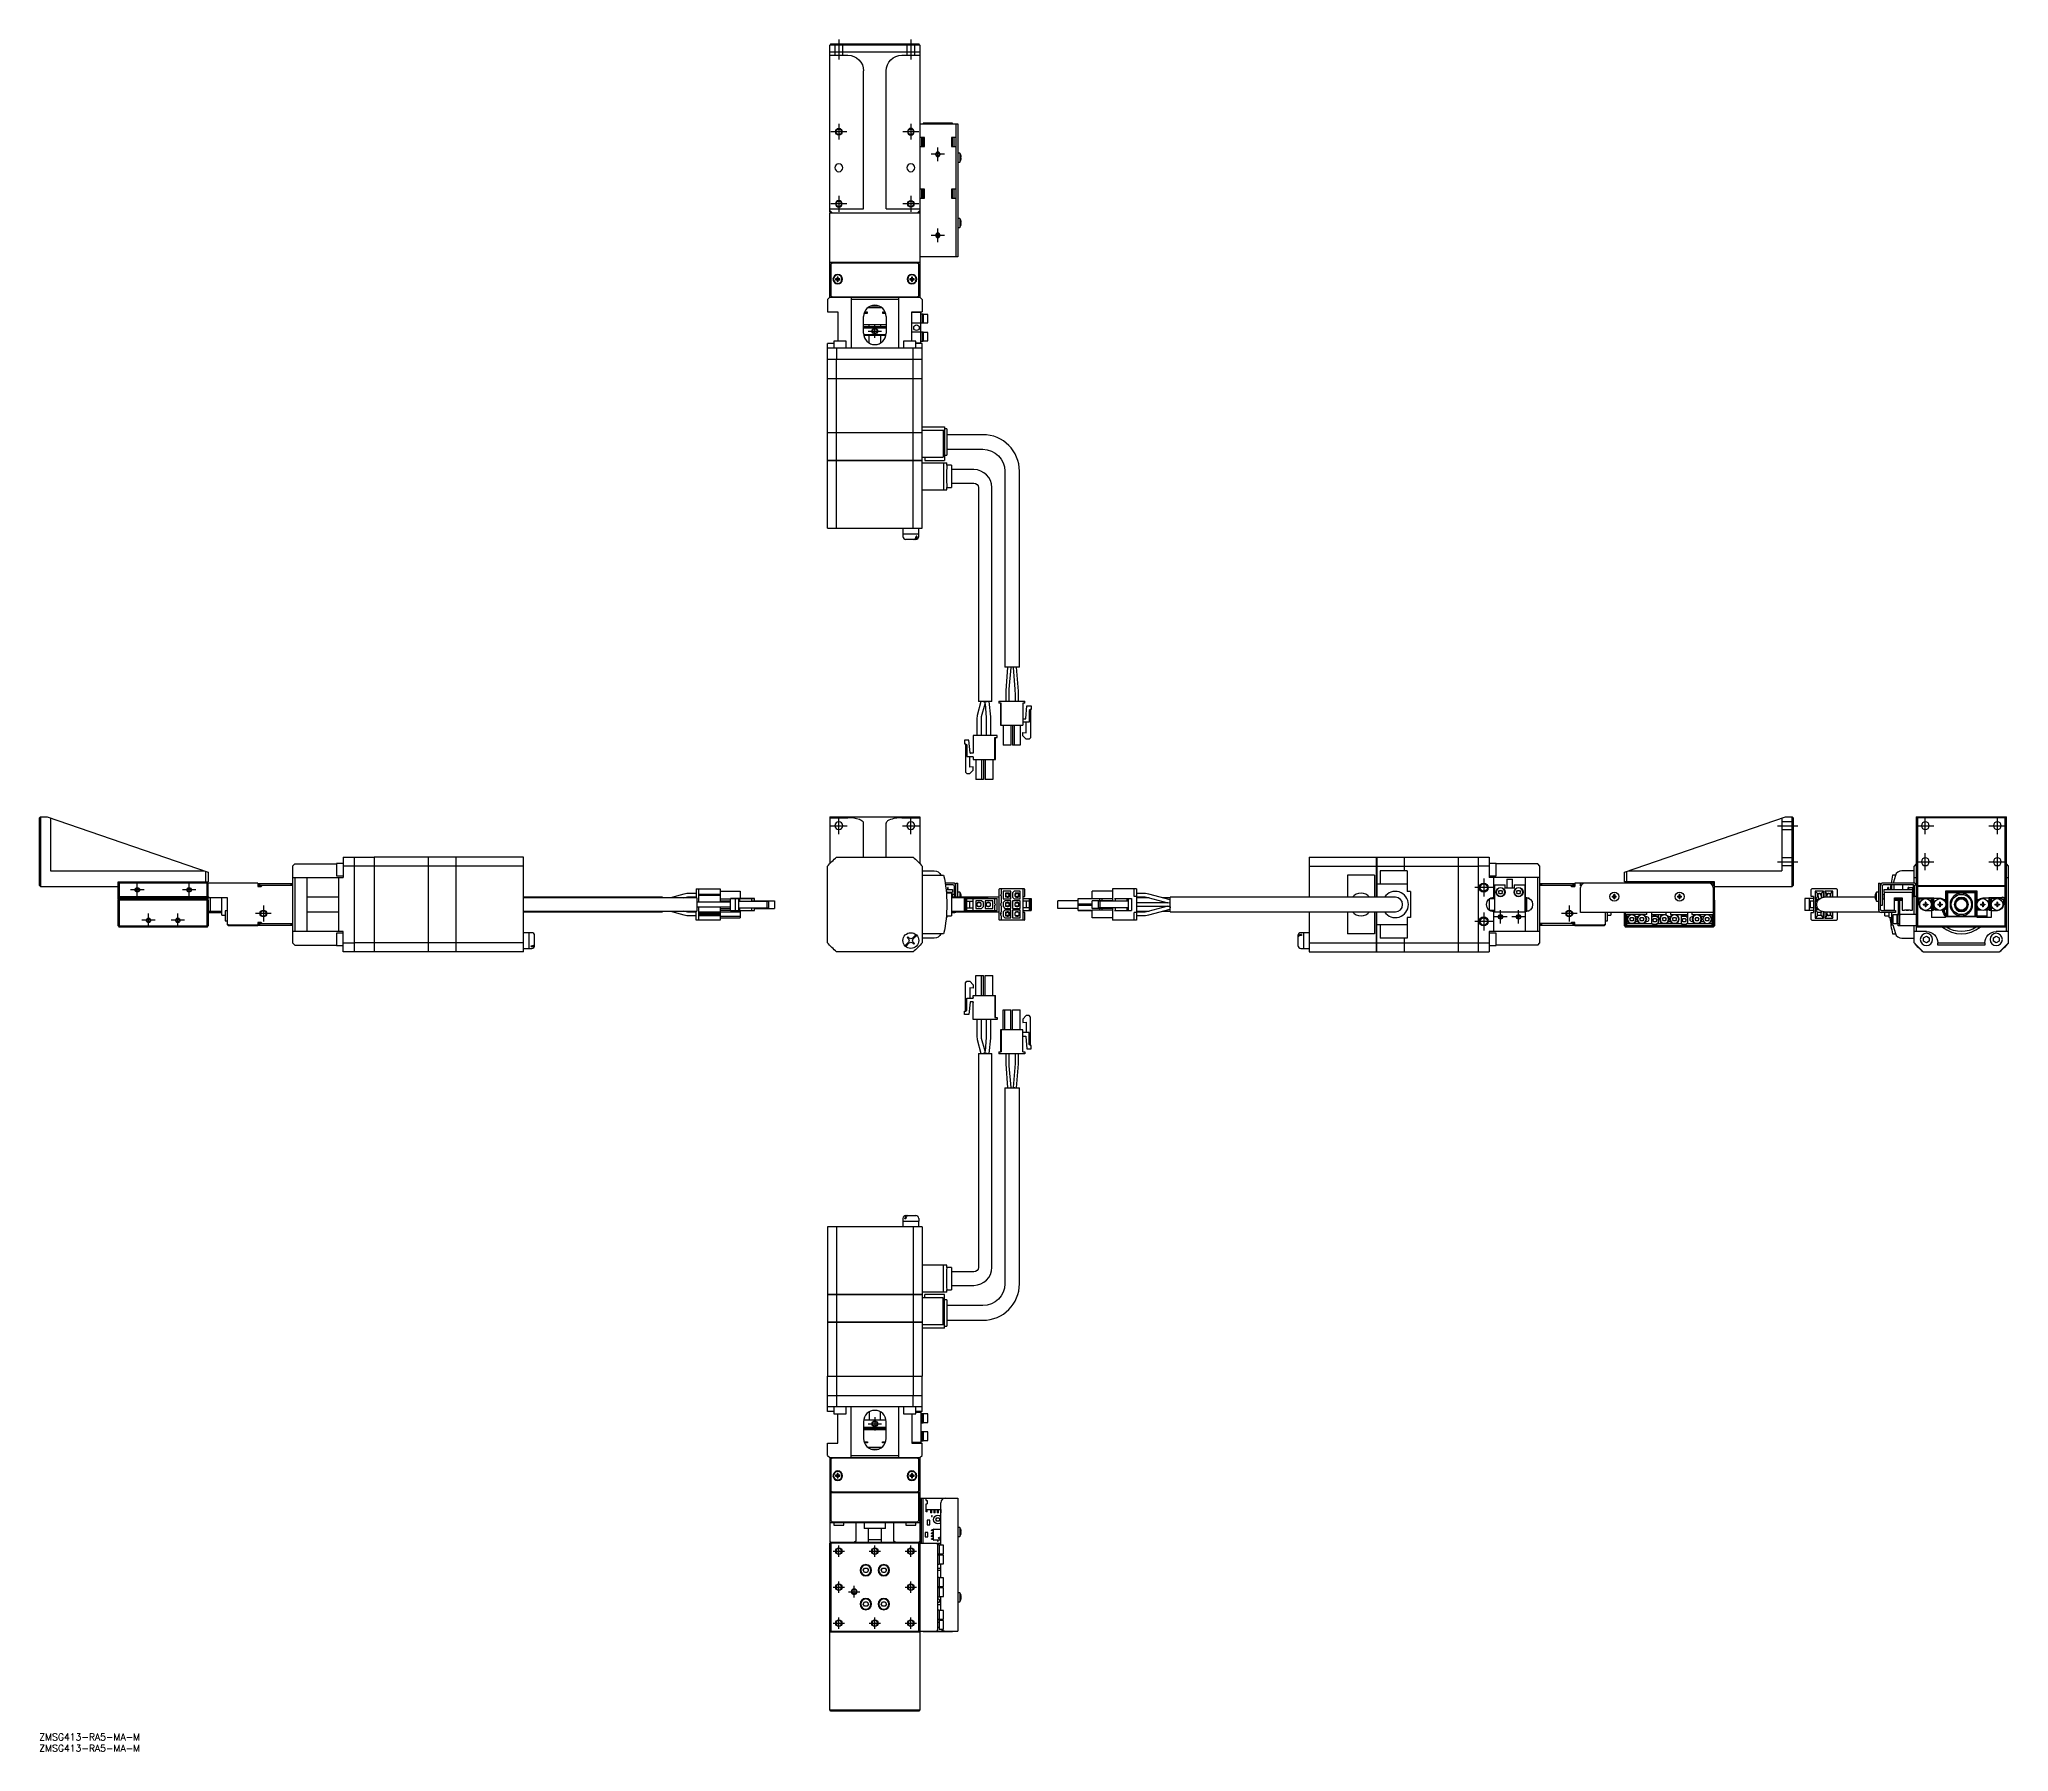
# Model space of a CAD drawing. Extents: x 0 to 875, y -8 to 752.
import ezdxf

# ---------------------------------------------------------------- set-up
doc = ezdxf.new("R2010")
doc.units = 0
doc.header["$LTSCALE"] = 0.5
doc.linetypes.add('CENTER', pattern=[50.8, 31.75, -6.35, 6.35, -6.35])
doc.linetypes.add('DASHED', pattern=[19.05, 12.7, -6.35])
for name, color, linetype in [('MSM_CENTER', 1, 'CENTER'), ('MSM_CONTINUOUS', 7, 'CONTINUOUS'), ('MSM_DASHED', 4, 'DASHED'), ('MSM_NARROW', 5, 'CONTINUOUS'), ('MSM_PART_NUMBER', 7, 'CONTINUOUS')]:
    doc.layers.add(name, color=color, linetype=linetype)
doc.styles.get("Standard").update_dxf_attribs({"font": 'txt.shx', "height": 1, "bigfont": 'bigfont.shx'})

msp = doc.modelspace()

# ---------------------------------------------------------------- texts
at = {"layer": 'MSM_PART_NUMBER'}
for p in [(0, -3), (0, -8)]:
    msp.add_text('ZMSG413-RA5-MA-M', height=3, dxfattribs=at).set_placement(p)

# ---------------------------------------------------------------- linework, layer by layer
at = {"layer": 'MSM_CENTER'}
for p, q in [((355.12, 752.19), (355.12, 743.19)), ((387.12, 752.19), (387.12, 743.19)), ((358.62, 711.19), (351.62, 711.19)), ((355.12, 714.69), (355.12, 707.69)), ((390.62, 711.19), (383.62, 711.19)), ((387.12, 714.69), (387.12, 707.69)), ((402.12, 701.19), (396.12, 701.19)), ((399.12, 698.19), (399.12, 704.19)), ((355.12, 682.69), (355.12, 675.69)), ((387.12, 682.69), (387.12, 675.69)), ((358.62, 679.19), (351.62, 679.19)), ((390.62, 679.19), (383.62, 679.19)), ((402.12, 665.19), (396.12, 665.19)), ((399.12, 662.19), (399.12, 668.19)), ((368.12, 622.69), (374.12, 622.69)), ((371.12, 619.69), (371.12, 625.69)), ((351.37, 403.09), (358.87, 403.09)), ((355.12, 399.34), (355.12, 406.84)), ((383.37, 403.09), (390.87, 403.09)), ((387.12, 399.34), (387.12, 406.84)), ((772.08, 403.09), (781.08, 403.09)), ((834.01, 403.09), (841.51, 403.09)), ((837.76, 399.34), (837.76, 406.84)), ((866.01, 403.09), (873.51, 403.09)), ((869.76, 399.34), (869.76, 406.84)), ((772.08, 387.09), (781.08, 387.09)), ((834.01, 387.09), (841.51, 387.09)), ((837.76, 383.34), (837.76, 390.84)), ((866.01, 387.09), (873.51, 387.09)), ((869.76, 383.34), (869.76, 390.84)), ((43.5, 371.59), (43.5, 377.59)), ((66.5, 371.59), (66.5, 377.59)), ((641.58, 379.59), (641.58, 371.59)), ((46.5, 374.59), (40.5, 374.59)), ((69.5, 374.59), (63.5, 374.59)), ((99.5, 367.59), (99.5, 360.59)), ((645.58, 375.59), (637.58, 375.59)), ((679.58, 367.59), (679.58, 360.59)), ((51.5, 361.09), (45.5, 361.09)), ((48.5, 358.09), (48.5, 364.09)), ((64.5, 361.09), (58.5, 361.09)), ((61.5, 358.09), (61.5, 364.09)), ((103, 364.09), (96, 364.09)), ((645.58, 360.59), (637.58, 360.59)), ((641.58, 364.59), (641.58, 356.59)), ((652.08, 362.59), (646.08, 362.59)), ((649.08, 359.59), (649.08, 365.59)), ((660.08, 362.59), (654.08, 362.59)), ((657.08, 359.59), (657.08, 365.59)), ((683.08, 364.09), (676.08, 364.09)), ((371.12, 140.5), (371.12, 134.5)), ((368.12, 137.5), (374.12, 137.5)), ((352.57, 81), (357.67, 81)), ((355.12, 78.45), (355.12, 83.55)), ((368.57, 81), (373.67, 81)), ((371.12, 78.45), (371.12, 83.55)), ((384.57, 81), (389.67, 81)), ((387.12, 78.45), (387.12, 83.55)), ((352.57, 65), (357.67, 65)), ((355.12, 62.45), (355.12, 67.55)), ((359.37, 63), (364.47, 63)), ((361.92, 60.45), (361.92, 65.55)), ((384.57, 65), (389.67, 65)), ((387.12, 62.45), (387.12, 67.55)), ((352.57, 49), (357.67, 49)), ((355.12, 46.45), (355.12, 51.55)), ((368.57, 49), (373.67, 49)), ((371.12, 46.45), (371.12, 51.55)), ((384.57, 49), (389.67, 49)), ((387.12, 46.45), (387.12, 51.55))]:
    msp.add_line(p, q, dxfattribs=at)
at = {"layer": 'MSM_CONTINUOUS'}
for p, q in [((351.62, 750.19), (351.12, 749.69)), ((351.12, 675.69), (351.12, 749.69)), ((391.12, 749.69), (351.12, 749.69)), ((351.12, 746.69), (391.12, 746.69)), ((351.12, 745.19), (359.12, 745.19)), ((351.62, 750.19), (390.62, 750.19)), ((383.12, 745.19), (391.12, 745.19)), ((391.12, 749.69), (390.62, 750.19)), ((391.12, 749.69), (391.12, 637.69)), ((366.12, 676.98), (366.12, 738.19)), ((376.12, 676.98), (376.12, 738.19)), ((391.12, 714.69), (407.92, 714.69)), ((393.12, 708.69), (391.12, 708.69)), ((391.92, 708.69), (391.92, 707.74)), ((392.42, 708.69), (392.42, 704.69)), ((405.62, 714.99), (392.62, 714.99)), ((392.62, 714.99), (392.62, 714.69)), ((392.62, 708.69), (392.62, 704.69)), ((393.12, 704.69), (393.12, 708.69)), ((405.12, 708.69), (405.12, 704.69)), ((407.12, 708.69), (405.12, 708.69)), ((405.62, 714.69), (405.62, 714.99)), ((405.62, 704.69), (405.62, 708.69)), ((406.32, 704.69), (406.32, 708.69)), ((407.12, 714.69), (407.12, 655.69)), ((407.92, 714.69), (407.92, 655.69)), ((391.12, 704.69), (393.12, 704.69)), ((391.92, 707.74), (391.92, 705.63)), ((391.92, 705.63), (391.92, 704.69)), ((405.12, 704.69), (407.12, 704.69)), ((408.82, 701.69), (407.92, 701.69)), ((408.82, 701.69), (408.82, 697.69)), ((409.39, 700.57), (409.39, 700.57)), ((409.39, 699.87), (409.51, 699.87)), ((407.92, 697.69), (408.82, 697.69)), ((409.51, 699.51), (409.39, 699.51)), ((409.39, 698.8), (409.39, 698.8)), ((393.12, 685.69), (391.12, 685.69)), ((391.92, 685.69), (391.92, 684.74)), ((391.92, 684.74), (391.92, 682.63)), ((391.92, 682.63), (391.92, 681.69)), ((392.42, 685.69), (392.42, 681.69)), ((392.62, 685.69), (392.62, 681.69)), ((393.12, 681.69), (393.12, 685.69)), ((407.12, 685.69), (405.12, 685.69)), ((405.12, 685.69), (405.12, 681.69)), ((405.62, 681.69), (405.62, 685.69)), ((406.32, 681.69), (406.32, 685.69)), ((351.12, 676.98), (366.12, 676.98)), ((351.12, 676.19), (352.12, 675.19)), ((351.37, 675.44), (351.12, 675.69)), ((351.12, 675.19), (391.12, 675.19)), ((351.12, 637.69), (351.12, 675.19)), ((351.37, 675.44), (351.62, 675.69)), ((351.62, 675.19), (351.37, 675.44)), ((376.12, 676.98), (391.12, 676.98)), ((390.12, 675.19), (391.12, 676.19)), ((391.12, 675.69), (390.62, 675.19)), ((390.62, 675.69), (390.87, 675.44)), ((391.12, 681.69), (393.12, 681.69)), ((405.12, 681.69), (407.12, 681.69)), ((408.82, 672.69), (407.92, 672.69)), ((407.92, 668.69), (408.82, 668.69)), ((408.82, 672.69), (408.82, 668.69)), ((409.39, 671.57), (409.39, 671.57)), ((409.39, 670.87), (409.51, 670.87)), ((409.51, 670.51), (409.39, 670.51)), ((409.39, 669.8), (409.39, 669.8)), ((391.12, 653.19), (351.12, 653.19)), ((351.62, 651.69), (351.12, 651.69)), ((351.62, 651.19), (351.12, 651.19)), ((352.12, 652.89), (351.62, 652.39)), ((351.62, 652.39), (351.62, 638.39)), ((390.12, 652.89), (352.12, 652.89)), ((356.62, 652.89), (356.62, 653.19)), ((357.37, 653.19), (357.37, 652.89)), ((362.87, 652.89), (362.87, 653.19)), ((366.32, 653.19), (366.12, 652.99)), ((376.12, 652.99), (366.12, 652.99)), ((366.12, 652.99), (366.12, 652.89)), ((376.12, 652.99), (375.92, 653.19)), ((376.12, 652.89), (376.12, 652.99)), ((379.37, 653.19), (379.37, 652.89)), ((384.87, 652.89), (384.87, 653.19)), ((385.62, 653.19), (385.62, 652.89)), ((390.62, 652.39), (390.12, 652.89)), ((390.62, 638.39), (390.62, 652.39)), ((391.12, 651.69), (390.62, 651.69)), ((391.12, 651.19), (390.62, 651.19)), ((407.92, 655.69), (391.12, 655.69)), ((354.38, 645.93), (353.7, 645.93)), ((353.7, 645.45), (354.38, 645.45)), ((354.38, 646.6), (354.38, 645.93)), ((354.38, 645.45), (354.38, 644.77)), ((354.86, 645.93), (354.86, 646.6)), ((355.54, 645.93), (354.86, 645.93)), ((354.86, 645.45), (355.54, 645.45)), ((354.86, 644.77), (354.86, 645.45)), ((387.38, 645.93), (386.7, 645.93)), ((386.7, 645.45), (387.38, 645.45)), ((387.38, 646.6), (387.38, 645.93)), ((387.38, 645.45), (387.38, 644.77)), ((387.86, 645.93), (387.86, 646.6)), ((388.54, 645.93), (387.86, 645.93)), ((387.86, 645.45), (388.54, 645.45)), ((387.86, 644.77), (387.86, 645.45)), ((351.12, 637.69), (350.12, 636.69)), ((350.12, 636.69), (350.12, 631.19)), ((350.12, 631.19), (354.62, 631.19)), ((351.12, 637.69), (391.12, 637.69)), ((351.62, 638.39), (352.12, 637.89)), ((352.12, 637.89), (390.12, 637.89)), ((354.62, 631.19), (354.62, 618.19)), ((356.62, 637.89), (356.62, 637.69)), ((360.62, 637.69), (360.62, 615.19)), ((381.62, 636.69), (360.62, 636.69)), ((361.12, 637.89), (361.12, 637.69)), ((363.62, 637.89), (363.62, 637.69)), ((366.32, 630.59), (367.79, 630.59)), ((367.79, 631.09), (366.49, 631.09)), ((367.77, 630.59), (367.77, 631.09)), ((367.79, 630.59), (367.79, 631.09)), ((367.99, 633.09), (374.25, 633.09)), ((369.41, 633.89), (372.82, 633.89)), ((369.87, 633.89), (369.87, 634.03)), ((372.37, 634.03), (372.37, 633.89)), ((375.74, 631.09), (374.45, 631.09)), ((374.45, 631.09), (374.45, 630.59)), ((374.45, 630.59), (375.92, 630.59)), ((374.47, 631.09), (374.47, 630.59)), ((378.62, 637.69), (378.62, 637.89)), ((381.12, 637.69), (381.12, 637.89)), ((381.62, 637.69), (381.62, 615.19)), ((385.62, 637.69), (385.62, 637.89)), ((387.62, 631.19), (392.12, 631.19)), ((387.62, 618.19), (387.62, 631.19)), ((391.62, 630.89), (387.62, 630.89)), ((390.12, 637.89), (390.62, 638.39)), ((392.12, 636.69), (391.12, 637.69)), ((391.62, 617.49), (391.62, 630.89)), ((392.62, 630.19), (391.62, 630.19)), ((392.12, 636.69), (392.12, 631.19)), ((392.12, 630.19), (392.12, 626.19)), ((392.62, 630.19), (392.62, 626.19)), ((394.62, 630.09), (392.62, 630.09)), ((394.62, 626.29), (394.62, 630.09)), ((366.12, 621.69), (366.12, 629.19)), ((376.12, 625.39), (366.12, 625.39)), ((366.12, 624.69), (376.12, 624.69)), ((366.12, 624.19), (376.12, 624.19)), ((376.08, 621.09), (366.15, 621.09)), ((368.62, 624.69), (368.62, 625.39)), ((373.62, 625.39), (373.62, 624.69)), ((376.12, 629.19), (376.12, 621.69)), ((392.62, 626.19), (387.62, 626.19)), ((392.62, 622.19), (387.62, 622.19)), ((392.12, 622.19), (392.12, 618.19)), ((392.62, 626.29), (394.62, 626.29)), ((392.62, 622.19), (392.62, 618.19)), ((394.62, 622.09), (392.62, 622.09)), ((394.62, 618.29), (394.62, 622.09)), ((350.12, 601.49), (350.12, 617.19)), ((352.87, 617.19), (350.12, 617.19)), ((350.12, 615.19), (392.12, 615.19)), ((358.37, 618.19), (352.87, 618.19)), ((352.87, 618.19), (352.87, 615.19)), ((354.12, 615.19), (354.12, 610.19)), ((358.37, 615.19), (358.37, 618.19)), ((366.18, 620.89), (376.05, 620.89)), ((368.62, 617.36), (368.62, 620.89)), ((373.62, 620.89), (373.62, 617.36)), ((389.37, 618.19), (383.87, 618.19)), ((383.87, 618.19), (383.87, 615.19)), ((388.12, 610.19), (388.12, 615.19)), ((389.37, 615.19), (389.37, 618.19)), ((389.37, 617.49), (391.62, 617.49)), ((392.12, 617.19), (389.37, 617.19)), ((391.62, 618.19), (392.62, 618.19)), ((392.12, 601.49), (392.12, 617.19)), ((392.62, 618.29), (394.62, 618.29)), ((350.12, 610.19), (392.12, 610.19)), ((354.15, 601.49), (354.15, 610.19)), ((388.09, 601.49), (388.09, 610.19)), ((392.12, 601.49), (350.12, 601.49)), ((350.12, 577.49), (350.12, 601.44)), ((392.12, 601.44), (350.12, 601.44)), ((350.17, 601.44), (350.17, 601.49)), ((354.15, 577.49), (354.15, 601.44)), ((354.41, 601.44), (354.41, 601.49)), ((387.83, 601.44), (387.83, 601.49)), ((388.09, 577.49), (388.09, 601.44)), ((392.07, 601.44), (392.07, 601.49)), ((392.12, 565.19), (392.12, 601.44)), ((392.12, 577.49), (350.12, 577.49)), ((350.12, 565.19), (350.12, 577.44)), ((392.12, 577.44), (350.12, 577.44)), ((350.17, 577.44), (350.17, 577.49)), ((354.15, 565.19), (354.15, 577.44)), ((354.41, 577.44), (354.41, 577.49)), ((387.83, 577.44), (387.83, 577.49)), ((388.09, 565.19), (388.09, 577.44)), ((392.07, 577.44), (392.07, 577.49)), ((392.12, 580.19), (402.12, 580.19)), ((392.12, 578.69), (402.12, 578.69)), ((401.52, 578.69), (401.52, 566.69)), ((402.12, 580.19), (402.12, 565.19)), ((403.12, 579.26), (402.12, 579.26)), ((403.12, 579.26), (403.12, 567.62)), ((419.12, 576.69), (403.12, 576.69)), ((403.12, 570.19), (419.12, 570.19)), ((392.12, 565.19), (350.12, 565.19)), ((350.12, 535.19), (350.12, 565.14)), ((392.12, 565.14), (350.12, 565.14)), ((350.17, 565.14), (350.17, 565.19)), ((354.15, 535.19), (354.15, 565.14)), ((354.41, 565.14), (354.41, 565.19)), ((387.83, 565.14), (387.83, 565.19)), ((388.09, 535.19), (388.09, 565.14)), ((392.07, 565.14), (392.07, 565.19)), ((392.12, 566.69), (401.52, 566.69)), ((392.12, 535.19), (392.12, 565.14)), ((392.12, 564.19), (403.11, 564.19)), ((393.32, 566.69), (393.32, 565.19)), ((393.32, 565.19), (402.12, 565.19)), ((401.69, 564.19), (401.69, 552.19)), ((402.12, 567.62), (403.12, 567.62)), ((403.11, 563.19), (403.11, 564.19)), ((405.12, 563.19), (403.11, 563.19)), ((405.12, 563.19), (405.12, 553.19)), ((415.12, 561.19), (405.12, 561.19)), ((428.87, 560.44), (428.87, 473.44)), ((435.37, 473.44), (435.37, 560.44)), ((392.12, 552.19), (403.11, 552.19)), ((403.11, 552.19), (403.11, 553.19)), ((403.11, 553.19), (405.12, 553.19)), ((405.12, 555.19), (415.12, 555.19)), ((417.12, 553.19), (417.12, 458.19)), ((423.12, 458.19), (423.12, 553.19)), ((350.12, 535.19), (392.12, 535.19)), ((383.62, 535.19), (383.62, 532.69)), ((390.62, 532.69), (390.62, 535.19)), ((383.62, 532.69), (390.62, 532.69)), ((383.62, 532.64), (390.62, 532.64)), ((383.62, 532.64), (383.62, 531.49)), ((383.67, 532.64), (383.67, 532.69)), ((389.32, 530.19), (384.92, 530.19)), ((389.41, 531.69), (389.41, 531.49)), ((389.76, 531.69), (389.41, 531.69)), ((389.76, 531.69), (389.76, 531.49)), ((390.57, 532.69), (390.57, 532.64)), ((390.62, 531.49), (390.62, 532.64)), ((435.37, 473.44), (428.87, 473.44)), ((430.12, 473.44), (429.28, 462.89)), ((430.85, 463.7), (431.62, 473.38)), ((432.62, 473.38), (433.35, 463.7)), ((434.91, 462.86), (434.12, 473.44)), ((430.74, 461.06), (430.85, 463.7)), ((433.35, 463.7), (433.44, 461.07)), ((418.24, 458.19), (416.64, 452.06)), ((423.12, 458.19), (417.12, 458.19)), ((418.57, 451.55), (420.06, 457.24)), ((419.27, 458.19), (420.11, 457.97)), ((419.98, 458), (419.27, 458.19)), ((419.97, 458.09), (420.97, 458.19)), ((419.97, 458.09), (419.98, 458)), ((419.98, 458), (420.11, 457.97)), ((420.11, 457.97), (419.98, 458)), ((420.06, 457.24), (420.11, 457.97)), ((420.06, 457.24), (420.64, 451.19)), ((422.63, 451.38), (421.97, 458.19)), ((426.22, 458.44), (426.22, 457.44)), ((426.22, 458.44), (437.82, 458.44)), ((427.22, 457.44), (426.22, 457.44)), ((426.97, 457.44), (426.97, 447.74)), ((427.22, 447.74), (427.22, 457.44)), ((429.24, 462.04), (429.24, 458.44)), ((430.74, 458.44), (430.74, 461.06)), ((433.44, 461.07), (433.44, 458.44)), ((434.94, 458.44), (434.94, 462.06)), ((436.82, 457.44), (436.82, 447.74)), ((437.82, 457.44), (436.82, 457.44)), ((437.82, 457.44), (437.82, 458.44)), ((438.22, 450.67), (438.7, 456.24)), ((438.7, 456.24), (440.62, 456.24)), ((440.62, 456.24), (440.62, 454.74)), ((416.64, 452.06), (416.44, 450.54)), ((416.44, 450.54), (416.44, 443.19)), ((418.44, 450.54), (418.57, 451.55)), ((418.44, 443.19), (418.44, 450.54)), ((420.64, 451.19), (420.64, 451.09)), ((420.64, 451.09), (420.64, 443.19)), ((422.64, 451.09), (422.63, 451.38)), ((422.64, 443.19), (422.64, 451.09)), ((426.97, 447.74), (436.82, 447.74)), ((428.12, 447.74), (428.12, 438.84)), ((431.52, 447.74), (431.52, 438.84)), ((432.32, 447.74), (432.32, 438.84)), ((433.07, 447.74), (433.07, 438.84)), ((435.72, 447.74), (435.72, 438.84)), ((437.12, 450.49), (438.02, 450.49)), ((439.62, 448.99), (437.12, 448.99)), ((438.32, 444.3), (438.32, 448.99)), ((440.32, 454.74), (439.62, 454.24)), ((439.62, 454.24), (439.62, 448.99)), ((440.62, 454.74), (440.32, 454.74)), ((440.32, 454.74), (440.32, 442.14)), ((411.02, 440.99), (411.02, 439.49)), ((412.93, 440.99), (411.02, 440.99)), ((411.02, 439.49), (411.32, 439.49)), ((411.32, 439.49), (412.02, 438.99)), ((411.32, 439.49), (411.32, 426.89)), ((412.02, 438.99), (412.02, 433.74)), ((413.42, 435.42), (412.93, 440.99)), ((413.42, 435.42), (412.93, 440.99)), ((414.82, 443.19), (414.82, 435.54)), ((425.42, 443.19), (414.82, 443.19)), ((424.42, 442.19), (425.42, 442.19)), ((424.42, 432.49), (424.42, 442.19)), ((424.42, 432.49), (424.42, 442.19)), ((424.67, 432.49), (424.67, 442.19)), ((425.42, 442.19), (425.42, 443.19)), ((425.42, 442.19), (425.42, 443.19)), ((431.52, 438.84), (428.12, 438.84)), ((435.72, 438.84), (432.32, 438.84)), ((436.82, 442.94), (436.82, 444.44)), ((436.82, 444.44), (438.32, 444.3)), ((438.32, 441.44), (436.82, 442.94)), ((439.62, 441.44), (438.32, 441.44)), ((440.32, 442.14), (439.62, 441.44)), ((412.02, 433.74), (414.52, 433.74)), ((413.42, 435.42), (413.32, 436.57)), ((413.42, 435.42), (413.32, 436.57)), ((413.32, 436.57), (413.32, 436.57)), ((413.32, 429.05), (413.32, 433.74)), ((413.32, 429.05), (413.32, 433.74)), ((414.82, 429.19), (413.32, 429.05)), ((414.52, 435.24), (413.62, 435.24)), ((414.82, 433.44), (414.82, 432.49)), ((414.82, 432.49), (424.42, 432.49)), ((414.82, 427.69), (414.82, 429.19)), ((414.82, 427.69), (414.82, 429.19)), ((415.92, 432.49), (415.92, 423.59)), ((418.57, 432.49), (418.57, 423.59)), ((419.32, 432.49), (419.32, 423.59)), ((419.32, 432.49), (419.32, 423.59)), ((420.12, 432.49), (420.12, 423.59)), ((423.52, 432.49), (423.52, 423.59)), ((423.52, 432.49), (423.52, 423.59)), ((424.42, 432.49), (424.67, 432.49)), ((411.32, 426.89), (412.02, 426.19)), ((412.02, 426.19), (413.32, 426.19)), ((413.32, 426.19), (414.82, 427.69)), ((413.32, 426.19), (414.82, 427.69)), ((419.32, 423.59), (415.92, 423.59)), ((423.52, 423.59), (420.12, 423.59)), ((0, 406.59), (0.5, 407.09)), ((0, 376.59), (0, 406.59)), ((0.5, 407.09), (0.5, 376.09)), ((0.5, 407.09), (3.5, 407.09)), ((3.5, 407.09), (75, 382.47)), ((5, 406.58), (5, 383.09)), ((351.12, 407.09), (391.12, 407.09)), ((351.12, 407.09), (351.12, 386.23)), ((351.12, 406.58), (359.12, 406.58)), ((366.12, 389.09), (366.12, 404.17)), ((376.12, 389.09), (376.12, 404.17)), ((383.12, 406.58), (391.12, 406.58)), ((391.12, 407.09), (391.12, 386.23)), ((704.08, 382.47), (775.58, 407.09)), ((774.08, 406.58), (774.08, 383.09)), ((775.58, 407.09), (778.58, 407.09)), ((778.58, 376.09), (778.58, 407.09)), ((778.58, 407.09), (779.08, 406.59)), ((779.08, 406.59), (779.08, 376.59)), ((833.76, 407.09), (833.76, 356.09)), ((833.76, 407.09), (834.26, 406.59)), ((833.76, 407.09), (873.76, 407.09)), ((834.26, 406.59), (834.26, 376.59)), ((873.26, 406.59), (834.26, 406.59)), ((873.26, 406.59), (873.76, 407.09)), ((873.26, 376.59), (873.26, 406.59)), ((873.76, 356.09), (873.76, 407.09)), ((113.5, 386.09), (112.5, 385.09)), ((112.5, 385.09), (112.5, 351.09)), ((113.5, 386.09), (132, 386.09)), ((132, 386.34), (132, 380.84)), ((135, 386.34), (132, 386.34)), ((135, 389.09), (135, 380.09)), ((135, 389.09), (148.7, 389.09)), ((140, 385.09), (135, 385.09)), ((140, 347.09), (140, 389.09)), ((148.7, 385.06), (140, 385.06)), ((148.7, 389.09), (148.7, 347.09)), ((148.75, 389.04), (148.7, 389.04)), ((148.75, 389.09), (148.75, 347.09)), ((172.7, 389.09), (148.75, 389.09)), ((172.7, 385.06), (148.75, 385.06)), ((172.7, 389.09), (172.7, 347.09)), ((172.75, 389.04), (172.7, 389.04)), ((185, 389.09), (172.75, 389.09)), ((172.75, 389.09), (172.75, 347.09)), ((185, 385.06), (172.75, 385.06)), ((185, 389.09), (185, 347.09)), ((185.05, 389.04), (185, 389.04)), ((185.05, 389.09), (185.05, 347.09)), ((215, 389.09), (185.05, 389.09)), ((215, 385.06), (185.05, 385.06)), ((215, 347.09), (215, 389.09)), ((350.25, 385.22), (350.12, 385.09)), ((350.12, 351.12), (350.12, 385.06)), ((354.12, 389.09), (353.99, 388.96)), ((354.15, 389.09), (388.09, 389.09)), ((388.25, 388.96), (388.12, 389.09)), ((392.12, 385.09), (391.99, 385.22)), ((392.12, 385.06), (392.12, 351.12)), ((564.08, 389.09), (564.08, 371.34)), ((564.08, 389.09), (594.03, 389.09)), ((564.08, 385.06), (594.03, 385.06)), ((594.03, 371.34), (594.03, 389.09)), ((594.03, 389.04), (594.08, 389.04)), ((594.08, 389.09), (594.08, 371.34)), ((594.08, 389.09), (606.33, 389.09)), ((594.08, 385.06), (606.33, 385.06)), ((606.33, 383.09), (606.33, 389.09)), ((606.33, 389.04), (606.38, 389.04)), ((606.38, 389.09), (630.33, 389.09)), ((606.38, 383.09), (606.38, 389.09)), ((606.38, 385.06), (630.33, 385.06)), ((630.33, 347.09), (630.33, 389.09)), ((630.33, 389.04), (630.38, 389.04)), ((630.38, 389.09), (644.08, 389.09)), ((630.38, 347.09), (630.38, 389.09)), ((630.38, 385.06), (639.08, 385.06)), ((639.08, 389.09), (639.08, 347.09)), ((644.08, 385.09), (639.08, 385.09)), ((644.08, 389.09), (644.08, 380.09)), ((647.08, 386.34), (644.08, 386.34)), ((647.08, 380.84), (647.08, 386.34)), ((665.58, 386.09), (647.08, 386.09)), ((666.58, 385.09), (665.58, 386.09)), ((666.58, 351.09), (666.58, 385.09)), ((833.76, 386.09), (832.76, 385.09)), ((832.76, 377.58), (832.76, 385.09)), ((874.76, 385.09), (873.76, 386.09)), ((874.76, 351.09), (874.76, 385.09)), ((0, 376.59), (0.5, 376.09)), ((5, 383.09), (73.2, 383.09)), ((35.5, 378.09), (35, 377.59)), ((35, 370.39), (35, 378.09)), ((35, 378.09), (75, 378.09)), ((35.5, 377.59), (35.25, 377.84)), ((35.5, 377.59), (35.5, 371.59)), ((74.5, 377.59), (35.5, 377.59)), ((74, 378.09), (74, 382.82)), ((75, 377.59), (74.5, 378.09)), ((74.75, 377.84), (74.5, 377.59)), ((74.5, 371.59), (74.5, 377.59)), ((75, 382.47), (75, 378.09)), ((97, 377.59), (75, 377.59)), ((75, 370.39), (75, 377.59)), ((97, 377.59), (97, 376.09)), ((98.75, 376.34), (97, 376.34)), ((97.3, 376.59), (97.3, 377.39)), ((97.3, 377.39), (112.3, 377.39)), ((112.5, 376.59), (97.3, 376.59)), ((97.8, 377.39), (97.8, 376.59)), ((99, 376.59), (98.5, 376.09)), ((111.8, 376.59), (111.8, 377.39)), ((112.3, 377.39), (112.3, 376.59)), ((112.5, 380.09), (135, 380.09)), ((113.5, 380.09), (113.5, 356.09)), ((119, 356.09), (119, 380.09)), ((132, 380.84), (135, 380.84)), ((133, 356.09), (133, 380.09)), ((148.75, 384.81), (148.7, 384.81)), ((172.75, 384.81), (172.7, 384.81)), ((185.05, 384.81), (185, 384.81)), ((392.12, 383.09), (397.54, 383.09)), ((392.12, 381.09), (401.69, 381.09)), ((405.92, 377.59), (402.36, 377.59)), ((405.92, 376.79), (402.48, 376.79)), ((406.32, 376.39), (406.32, 371.34)), ((407.12, 377.59), (407.92, 377.59)), ((407.12, 371.34), (407.12, 377.59)), ((407.92, 371.34), (407.92, 377.59)), ((593.08, 381.09), (581.08, 381.09)), ((581.08, 381.09), (581.08, 371.34)), ((593.08, 381.09), (593.08, 371.34)), ((594.03, 384.81), (594.08, 384.81)), ((607.58, 377.09), (594.08, 377.09)), ((595.58, 383.09), (595.58, 377.09)), ((607.58, 383.09), (595.58, 383.09)), ((606.33, 384.81), (606.38, 384.81)), ((607.58, 383.09), (607.58, 373.87)), ((630.33, 384.81), (630.38, 384.81)), ((644.08, 380.84), (647.08, 380.84)), ((666.58, 380.09), (644.08, 380.09)), ((646.08, 371.34), (646.08, 380.09)), ((646.38, 376.84), (646.38, 364.84)), ((646.38, 376.84), (651.08, 376.84)), ((651.08, 375.34), (651.08, 376.84)), ((651.83, 379.34), (654.33, 379.34)), ((651.83, 379.34), (651.83, 375.34)), ((654.33, 375.34), (654.33, 379.34)), ((655.08, 376.84), (655.08, 375.34)), ((655.08, 376.84), (659.78, 376.84)), ((659.78, 376.84), (659.78, 364.84)), ((660.08, 371.34), (660.08, 380.09)), ((665.58, 356.09), (665.58, 380.09)), ((681.78, 376.59), (666.58, 376.59)), ((666.78, 376.59), (666.78, 377.39)), ((666.78, 377.39), (681.78, 377.39)), ((667.28, 377.39), (667.28, 376.59)), ((680.58, 376.09), (680.08, 376.59)), ((682.08, 376.34), (680.33, 376.34)), ((681.28, 376.59), (681.28, 377.39)), ((681.78, 377.39), (681.78, 376.59)), ((682.08, 377.59), (682.08, 376.09)), ((743.58, 377.59), (682.08, 377.59)), ((684.58, 376.39), (684.58, 377.59)), ((684.58, 376.39), (684.75, 376.39)), ((704.08, 378.09), (704.08, 382.47)), ((704.58, 378.09), (704.08, 377.59)), ((744.08, 378.09), (704.08, 378.09)), ((704.58, 377.59), (704.33, 377.84)), ((705.08, 382.82), (705.08, 378.09)), ((705.88, 383.09), (774.08, 383.09)), ((743.58, 376.39), (743.41, 376.39)), ((744.08, 377.59), (743.58, 378.09)), ((743.83, 377.84), (743.58, 377.59)), ((743.58, 377.59), (743.58, 376.39)), ((744.08, 370.39), (744.08, 378.09)), ((778.58, 376.09), (779.08, 376.59)), ((816.96, 377.59), (817.76, 377.59)), ((816.96, 377.59), (816.96, 365.79)), ((817.76, 377.59), (817.76, 365.89)), ((818.56, 376.39), (818.56, 367.59)), ((832.56, 377.59), (818.96, 377.59)), ((832.56, 376.79), (818.96, 376.79)), ((822.76, 376.79), (822.76, 374.79)), ((824.51, 381.09), (823.19, 381.09)), ((824.45, 380.92), (823.5, 377.59)), ((823.76, 376.79), (823.76, 374.79)), ((832.76, 383.09), (827.34, 383.09)), ((827.76, 374.79), (827.76, 376.79)), ((832.46, 372.59), (832.46, 376.59)), ((832.9, 376.59), (832.46, 376.59)), ((832.76, 380.09), (833.76, 380.09)), ((832.76, 376.59), (832.76, 376.74)), ((832.96, 371.59), (832.96, 376.39)), ((833.76, 376.09), (834.26, 376.59)), ((834.26, 376.59), (873.26, 376.59)), ((873.26, 376.59), (873.76, 376.09)), ((873.76, 380.09), (874.76, 380.09)), ((0.5, 376.09), (35, 376.09)), ((35, 371.09), (35.5, 371.59)), ((83.5, 371.09), (35, 371.09)), ((35, 370.89), (36.4, 370.89)), ((35.5, 370.59), (35, 370.09)), ((35.1, 370.29), (35, 370.39)), ((35, 358.59), (35, 370.09)), ((35.1, 370.19), (35.1, 370.39)), ((35.5, 370.09), (35.25, 370.34)), ((36.1, 370.69), (35.4, 370.69)), ((35.5, 371.59), (74.5, 371.59)), ((35.5, 370.59), (74.5, 370.59)), ((74.5, 370.09), (35.5, 370.09)), ((35.5, 370.09), (35.5, 358.59)), ((36.4, 370.89), (36.4, 370.59)), ((75, 370.89), (73.6, 370.89)), ((73.6, 370.89), (73.6, 370.59)), ((74.6, 370.69), (73.9, 370.69)), ((74.5, 371.59), (75, 371.09)), ((75, 370.09), (74.5, 370.59)), ((74.75, 370.34), (74.5, 370.09)), ((74.5, 358.59), (74.5, 370.09)), ((74.9, 370.39), (74.9, 370.19)), ((75, 370.39), (74.9, 370.29)), ((75.5, 371.09), (75, 371.59)), ((75, 370.09), (75, 358.59)), ((76, 365.09), (76, 371.09)), ((81, 363.34), (81, 371.09)), ((83.5, 359.09), (83.5, 371.09)), ((97, 376.09), (98.5, 376.09)), ((133, 371.3), (119, 371.3)), ((276.75, 371.34), (215, 371.34)), ((292, 371.09), (215, 371.09)), ((276.75, 371.34), (276.75, 371.09)), ((286.24, 372.66), (280.38, 371.09)), ((286.17, 371.09), (286.63, 371.22)), ((291.75, 373.04), (289.12, 373.04)), ((289.12, 371.54), (291.75, 371.54)), ((291.75, 374.99), (302.45, 374.99)), ((291.75, 374.99), (291.75, 371.09)), ((292, 371.09), (292, 365.09)), ((298.38, 369.09), (292, 369.09)), ((298.9, 369.09), (292, 369.09)), ((292.75, 374.99), (292.75, 369.09)), ((302.45, 372.54), (292.75, 372.54)), ((302.45, 372.04), (292.75, 372.04)), ((299.64, 369.09), (298.38, 369.09)), ((299.1, 369.09), (298.9, 369.09)), ((307, 369.09), (299.1, 369.09)), ((307, 369.09), (299.64, 369.09)), ((302.45, 374.99), (302.45, 369.09)), ((302.45, 373.99), (311.35, 373.99)), ((302.45, 370.59), (307, 370.59)), ((302.45, 369.79), (307, 369.79)), ((307, 370.79), (314.65, 370.79)), ((308, 370.79), (307, 370.79)), ((307, 365.39), (307, 370.79)), ((317.7, 370.79), (308, 370.79)), ((309.2, 370.79), (310.7, 370.79)), ((314.77, 370.79), (309.2, 370.79)), ((309.2, 365.39), (309.2, 370.79)), ((310.7, 370.79), (311.2, 370.79)), ((310.7, 365.39), (310.7, 370.79)), ((310.7, 369.59), (311.2, 369.59)), ((310.7, 369.59), (323.3, 369.59)), ((311.2, 370.79), (316.45, 370.79)), ((311.2, 369.59), (311.2, 370.79)), ((311.2, 369.59), (316.45, 369.59)), ((311.35, 373.99), (311.35, 370.79)), ((314.65, 370.79), (314.95, 370.79)), ((314.95, 370.79), (314.77, 370.79)), ((316.45, 370.79), (316.75, 370.79)), ((316.45, 369.59), (316.45, 370.79)), ((321.13, 369.59), (316.45, 369.59)), ((316.75, 369.59), (316.45, 369.59)), ((316.75, 370.79), (317.7, 370.79)), ((317.7, 369.59), (317.7, 370.79)), ((317.7, 369.79), (326.6, 369.79)), ((317.7, 369.79), (326.6, 369.79)), ((317.7, 369.79), (326.6, 369.79)), ((321, 369.59), (321.13, 369.59)), ((322.5, 369.59), (321, 369.59)), ((324, 369.59), (322.5, 369.59)), ((323.3, 369.59), (324, 369.59)), ((323.3, 366.59), (323.3, 369.59)), ((324, 366.59), (324, 369.59)), ((326.6, 369.79), (326.6, 366.39)), ((402.74, 374.79), (405.62, 374.79)), ((403.12, 373.91), (402.83, 373.91)), ((405.12, 373.09), (402.91, 373.09)), ((403.12, 373.91), (403.12, 373.09)), ((403.12, 373.59), (405.62, 373.59)), ((403.74, 375.59), (403.49, 375.59)), ((403.49, 374.79), (403.49, 375.59)), ((403.74, 374.79), (403.74, 375.59)), ((404.37, 373.09), (404.37, 373.59)), ((404.82, 373.59), (404.82, 373.09)), ((405.12, 373.09), (405.12, 363.09)), ((405.42, 372.59), (405.12, 372.29)), ((426.22, 371.34), (405.12, 371.34)), ((420.12, 371.09), (405.12, 371.09)), ((405.37, 373.59), (405.37, 372.54)), ((405.42, 372.59), (405.42, 371.34)), ((406.32, 372.59), (405.42, 372.59)), ((405.62, 374.79), (405.62, 373.59)), ((408.82, 373.59), (407.92, 373.59)), ((408.82, 373.59), (408.82, 371.34)), ((409.39, 372.48), (409.39, 372.48)), ((409.39, 371.77), (409.51, 371.77)), ((409.51, 371.41), (409.39, 371.41)), ((411.02, 365.39), (411.02, 370.79)), ((411.02, 370.79), (425.42, 370.79)), ((411.32, 365.39), (411.32, 370.79)), ((411.32, 369.59), (414.82, 369.59)), ((412.02, 365.39), (412.02, 370.79)), ((413.32, 366.59), (413.32, 369.59)), ((414.82, 365.39), (414.82, 370.79)), ((418.57, 369.79), (415.92, 369.79)), ((415.92, 369.79), (415.92, 366.39)), ((417.07, 368.89), (416.57, 368.89)), ((416.57, 367.29), (416.57, 368.89)), ((417.94, 368.84), (416.57, 368.84)), ((417.57, 368.99), (417.07, 368.99)), ((417.07, 368.84), (417.07, 368.99)), ((417.57, 368.84), (417.57, 368.99)), ((418.22, 368.89), (417.57, 368.89)), ((418.32, 368.47), (417.94, 368.84)), ((417.94, 367.34), (418.32, 367.72)), ((418.22, 368.57), (418.22, 368.89)), ((418.22, 367.29), (418.22, 367.62)), ((418.32, 367.72), (418.32, 368.47)), ((419.32, 369.04), (418.57, 369.79)), ((419.32, 367.14), (419.32, 369.04)), ((423.52, 369.79), (420.12, 369.79)), ((420.12, 369.79), (420.12, 366.39)), ((421.27, 368.89), (420.77, 368.89)), ((420.77, 367.29), (420.77, 368.89)), ((422.14, 368.84), (420.77, 368.84)), ((421.77, 368.99), (421.27, 368.99)), ((421.27, 368.84), (421.27, 368.99)), ((421.77, 368.84), (421.77, 368.99)), ((422.42, 368.89), (421.77, 368.89)), ((422.52, 368.47), (422.14, 368.84)), ((422.14, 367.34), (422.52, 367.72)), ((422.42, 368.57), (422.42, 368.89)), ((422.42, 367.29), (422.42, 367.62)), ((422.52, 367.72), (422.52, 368.47)), ((423.52, 366.39), (423.52, 369.79)), ((424.42, 368.34), (424.42, 370.79)), ((424.42, 365.39), (424.42, 367.84)), ((425.42, 365.39), (425.42, 370.79)), ((426.22, 374.69), (426.22, 361.49)), ((437.52, 374.99), (426.52, 374.99)), ((427.22, 374.99), (427.22, 372.54)), ((427.22, 372.04), (427.22, 368.62)), ((427.22, 368.12), (427.22, 368.07)), ((427.22, 367.57), (427.22, 364.69)), ((431.52, 373.99), (428.12, 373.99)), ((428.12, 373.99), (428.12, 370.59)), ((428.12, 370.59), (431.52, 370.59)), ((428.87, 369.79), (428.12, 369.04)), ((428.12, 369.04), (428.12, 367.14)), ((431.52, 369.79), (428.87, 369.79)), ((429.22, 372.77), (429.12, 372.67)), ((429.12, 372.67), (429.12, 371.92)), ((429.12, 371.92), (429.49, 371.54)), ((429.49, 368.84), (429.12, 368.47)), ((429.12, 368.47), (429.12, 367.72)), ((429.12, 367.72), (429.49, 367.34)), ((429.87, 373.09), (429.22, 373.09)), ((429.22, 373.09), (429.22, 372.77)), ((429.49, 373.04), (429.22, 372.77)), ((429.22, 371.82), (429.22, 371.49)), ((429.22, 371.49), (429.87, 371.49)), ((429.87, 368.89), (429.22, 368.89)), ((429.22, 368.89), (429.22, 368.57)), ((429.22, 367.62), (429.22, 367.29)), ((429.27, 372.08), (429.41, 371.63)), ((430.87, 373.04), (429.49, 373.04)), ((429.49, 371.54), (430.87, 371.54)), ((430.87, 368.84), (429.49, 368.84)), ((430.37, 373.19), (429.87, 373.19)), ((429.87, 373.19), (429.87, 373.04)), ((429.87, 371.54), (429.87, 371.39)), ((429.87, 371.39), (430.37, 371.39)), ((430.37, 368.99), (429.87, 368.99)), ((429.87, 368.99), (429.87, 368.84)), ((430.37, 373.19), (430.37, 373.04)), ((430.87, 373.09), (430.37, 373.09)), ((430.37, 371.39), (430.37, 371.54)), ((430.37, 371.49), (430.87, 371.49)), ((430.37, 368.99), (430.37, 368.84)), ((430.87, 368.89), (430.37, 368.89)), ((430.87, 371.98), (430.71, 372.51)), ((430.87, 368.84), (430.79, 368.84)), ((430.87, 373.09), (430.87, 371.49)), ((430.87, 368.89), (430.87, 367.29)), ((431.52, 370.59), (431.52, 373.99)), ((431.52, 366.39), (431.52, 369.79)), ((433.07, 373.99), (432.32, 373.24)), ((432.32, 373.24), (432.32, 371.34)), ((432.32, 371.34), (433.07, 370.59)), ((435.72, 369.79), (432.32, 369.79)), ((432.32, 369.79), (432.32, 366.39)), ((435.72, 373.99), (433.07, 373.99)), ((433.07, 370.59), (435.72, 370.59)), ((433.42, 372.77), (433.32, 372.67)), ((433.32, 372.67), (433.32, 371.92)), ((433.47, 372.49), (433.32, 371.95)), ((433.32, 371.92), (433.69, 371.54)), ((433.69, 368.84), (433.32, 368.47)), ((433.32, 368.47), (433.32, 367.72)), ((433.32, 367.72), (433.69, 367.34)), ((434.07, 373.09), (433.42, 373.09)), ((433.42, 373.09), (433.42, 372.77)), ((433.69, 373.04), (433.42, 372.77)), ((433.42, 371.82), (433.42, 371.49)), ((433.42, 371.49), (434.07, 371.49)), ((434.07, 368.89), (433.42, 368.89)), ((433.42, 368.89), (433.42, 368.57)), ((433.42, 367.62), (433.42, 367.29)), ((435.07, 373.04), (433.69, 373.04)), ((433.69, 371.54), (435.07, 371.54)), ((435.07, 368.84), (433.69, 368.84)), ((434.57, 373.19), (434.07, 373.19)), ((434.07, 373.19), (434.07, 373.04)), ((434.07, 371.54), (434.07, 371.39)), ((434.07, 371.39), (434.57, 371.39)), ((434.57, 368.99), (434.07, 368.99)), ((434.07, 368.99), (434.07, 368.84)), ((434.57, 373.19), (434.57, 373.04)), ((435.07, 373.09), (434.57, 373.09)), ((434.57, 371.39), (434.57, 371.54)), ((434.57, 371.49), (435.07, 371.49)), ((434.57, 368.99), (434.57, 368.84)), ((435.07, 368.89), (434.57, 368.89)), ((434.76, 371.54), (434.92, 372.09)), ((435.07, 373.09), (435.07, 371.49)), ((435.07, 368.89), (435.07, 367.29)), ((435.72, 370.59), (435.72, 373.99)), ((435.72, 366.39), (435.72, 369.79)), ((436.82, 374.99), (436.82, 361.19)), ((436.82, 371.59), (437.82, 371.59)), ((436.82, 370.79), (440.62, 370.79)), ((440.32, 369.59), (436.82, 369.59)), ((437.82, 371.59), (437.82, 374.69)), ((438.32, 369.59), (438.32, 366.59)), ((439.62, 370.79), (439.62, 365.39)), ((440.32, 370.79), (440.32, 365.39)), ((440.62, 370.79), (440.62, 365.39)), ((461.38, 369.79), (452.48, 369.79)), ((452.48, 366.39), (452.48, 369.79)), ((461.38, 365.39), (461.38, 370.79)), ((461.38, 370.79), (467.73, 370.79)), ((461.38, 368.34), (467.73, 368.34)), ((461.38, 367.84), (467.73, 367.84)), ((476.63, 373.99), (467.73, 373.99)), ((467.73, 370.59), (467.73, 373.99)), ((476.63, 370.59), (467.73, 370.59)), ((476.63, 369.79), (467.73, 369.79)), ((467.73, 366.39), (467.73, 369.79)), ((483.63, 369.59), (470.33, 369.59)), ((470.33, 369.59), (470.33, 366.59)), ((471.03, 369.59), (471.03, 366.59)), ((471.08, 369.79), (471.08, 370.59)), ((472.08, 369.79), (472.08, 370.59)), ((476.63, 374.99), (476.63, 369.59)), ((487.33, 374.99), (476.63, 374.99)), ((477.58, 370.79), (485.13, 370.79)), ((477.88, 370.79), (477.88, 369.59)), ((483.13, 370.79), (483.13, 369.59)), ((483.63, 370.79), (483.63, 365.39)), ((485.13, 370.79), (485.13, 365.39)), ((486.33, 371.59), (486.33, 374.99)), ((487.33, 371.59), (486.33, 371.59)), ((487.33, 374.99), (487.33, 361.19)), ((489.97, 373.04), (487.33, 373.04)), ((487.33, 371.54), (489.97, 371.54)), ((492.91, 371.09), (487.33, 371.09)), ((501.3, 368.84), (487.33, 368.84)), ((492.45, 371.22), (501.3, 368.84)), ((502.33, 370.12), (492.84, 372.66)), ((502.33, 371.09), (498.7, 371.09)), ((502.2, 368.73), (501.3, 368.84)), ((502.33, 368.84), (502.24, 368.84)), ((502.33, 364.84), (502.33, 371.34)), ((602.33, 371.34), (502.33, 371.34)), ((609.08, 373.87), (607.58, 373.87)), ((609.08, 373.87), (609.08, 362.31)), ((644.08, 370.65), (644.08, 365.53)), ((646.38, 370.59), (644.08, 370.59)), ((646.38, 371.34), (646.08, 371.34)), ((648.22, 373.59), (648.65, 374.34)), ((648.65, 372.84), (648.22, 373.59)), ((648.65, 374.34), (649.51, 374.34)), ((649.51, 372.84), (648.65, 372.84)), ((649.51, 374.34), (649.95, 373.59)), ((649.95, 373.59), (649.51, 372.84)), ((655.08, 375.34), (651.08, 375.34)), ((656.22, 373.59), (656.65, 374.34)), ((656.65, 372.84), (656.22, 373.59)), ((656.65, 374.34), (657.51, 374.34)), ((657.51, 372.84), (656.65, 372.84)), ((657.51, 374.34), (657.95, 373.59)), ((657.95, 373.59), (657.51, 372.84)), ((660.08, 371.34), (659.78, 371.34)), ((659.98, 371.34), (659.98, 364.84)), ((660.58, 370.84), (660.58, 365.34)), ((661.81, 370.84), (660.58, 370.84)), ((680.58, 376.09), (682.08, 376.09)), ((684.58, 364.59), (684.58, 375.59)), ((698.7, 371.77), (699.4, 371.77)), ((699.4, 371.41), (698.7, 371.41)), ((699.4, 371.77), (699.4, 372.48)), ((699.41, 371.76), (699.4, 371.77)), ((699.41, 371.42), (699.4, 371.41)), ((699.4, 370.71), (699.4, 371.41)), ((699.41, 371.42), (699.41, 371.76)), ((699.41, 371.76), (699.75, 371.76)), ((699.75, 371.42), (699.41, 371.42)), ((699.75, 371.76), (699.76, 371.77)), ((699.75, 371.76), (699.75, 371.42)), ((699.75, 371.42), (699.76, 371.41)), ((699.76, 372.48), (699.76, 371.77)), ((699.76, 371.77), (700.47, 371.77)), ((699.76, 371.41), (699.76, 370.71)), ((700.47, 371.41), (699.76, 371.41)), ((727.7, 371.77), (728.4, 371.77)), ((728.4, 371.41), (727.7, 371.41)), ((728.4, 371.77), (728.4, 372.48)), ((728.41, 371.76), (728.4, 371.77)), ((728.41, 371.42), (728.4, 371.41)), ((728.4, 370.71), (728.4, 371.41)), ((728.41, 371.76), (728.75, 371.76)), ((728.41, 371.42), (728.41, 371.76)), ((728.75, 371.42), (728.41, 371.42)), ((728.75, 371.76), (728.76, 371.77)), ((728.75, 371.76), (728.75, 371.42)), ((728.75, 371.42), (728.76, 371.41)), ((728.76, 372.48), (728.76, 371.77)), ((728.76, 371.77), (729.47, 371.77)), ((728.76, 371.41), (728.76, 370.71)), ((729.47, 371.41), (728.76, 371.41)), ((743.58, 375.59), (743.58, 358.59)), ((743.58, 374.79), (743.88, 374.79)), ((743.58, 373.59), (743.88, 373.59)), ((743.58, 371.59), (744.08, 371.09)), ((744.08, 371.09), (743.58, 371.09)), ((744.08, 370.89), (743.58, 370.89)), ((743.68, 370.69), (743.58, 370.69)), ((744.08, 370.09), (743.58, 370.59)), ((743.83, 370.34), (743.58, 370.09)), ((743.88, 374.79), (743.88, 373.59)), ((743.98, 370.39), (743.98, 370.19)), ((744.08, 370.39), (743.98, 370.29)), ((744.08, 376.09), (778.58, 376.09)), ((744.08, 370.09), (744.08, 358.59)), ((784.26, 370.79), (784.26, 365.39)), ((788.06, 370.79), (784.26, 370.79)), ((786.17, 370.79), (786.17, 365.39)), ((788.06, 369.59), (786.56, 369.59)), ((786.56, 369.59), (786.56, 366.59)), ((787.06, 371.59), (787.06, 374.69)), ((788.06, 371.59), (787.06, 371.59)), ((798.36, 374.99), (787.36, 374.99)), ((788.06, 371.59), (788.06, 364.59)), ((788.86, 374.09), (788.86, 370.49)), ((789.81, 373.04), (788.86, 374.09)), ((792.51, 374.09), (788.86, 374.09)), ((789.81, 371.54), (788.86, 370.49)), ((788.86, 370.49), (790.41, 370.49)), ((788.86, 369.89), (788.86, 366.29)), ((789.64, 369.02), (788.86, 369.89)), ((790.05, 369.89), (788.86, 369.89)), ((789.81, 371.54), (789.81, 373.04)), ((789.81, 373.04), (791.56, 373.04)), ((790.11, 371.54), (789.81, 371.54)), ((789.96, 372.09), (790.44, 370.37)), ((791.18, 373.04), (791.56, 372.67)), ((791.77, 371.19), (791.4, 372.49)), ((791.56, 373.04), (792.51, 374.09)), ((791.56, 373.04), (791.56, 371.95)), ((791.72, 371.36), (791.85, 371.21)), ((792.51, 371.33), (792.51, 374.09)), ((815.37, 371.34), (792.76, 371.34)), ((796.66, 374.09), (793.11, 374.09)), ((793.11, 374.09), (793.11, 371.34)), ((794.01, 373.04), (793.11, 374.09)), ((794.16, 372.51), (793.82, 371.34)), ((794.01, 371.98), (794.01, 373.04)), ((794.01, 373.04), (795.76, 373.04)), ((795.38, 373.04), (795.76, 372.67)), ((795.38, 371.34), (795.6, 372.08)), ((795.44, 371.54), (795.76, 371.54)), ((795.76, 371.92), (795.47, 371.63)), ((795.76, 373.04), (796.66, 374.09)), ((795.76, 371.54), (795.76, 373.04)), ((795.76, 371.54), (795.93, 371.34)), ((796.66, 371.34), (796.66, 374.09)), ((798.66, 374.69), (798.66, 371.34)), ((815.37, 371.77), (815.49, 371.77)), ((815.49, 371.41), (815.37, 371.41)), ((815.48, 372.48), (815.49, 372.48)), ((815.49, 370.71), (815.48, 370.7)), ((816.06, 369.59), (816.06, 373.59)), ((816.96, 373.59), (816.06, 373.59)), ((816.06, 369.59), (816.96, 369.59)), ((818.56, 367.59), (817.76, 367.59)), ((819.46, 372.59), (818.56, 372.59)), ((818.56, 370.59), (819.46, 370.59)), ((819.26, 374.79), (819.26, 373.59)), ((819.26, 374.79), (832.26, 374.79)), ((819.26, 373.59), (832.26, 373.59)), ((819.46, 370.59), (819.46, 372.59)), ((819.51, 372.54), (819.46, 372.59)), ((819.46, 370.59), (819.51, 370.64)), ((819.51, 373.59), (819.51, 365.59)), ((821.38, 375.59), (821.13, 375.59)), ((821.13, 374.79), (821.13, 375.59)), ((821.38, 374.79), (821.38, 375.59)), ((824.01, 371.09), (827.51, 371.09)), ((824.01, 365.59), (824.01, 371.09)), ((827.51, 370.39), (824.01, 370.39)), ((827.51, 369.89), (824.01, 369.89)), ((825.76, 369.59), (826.26, 369.59)), ((825.76, 369.59), (825.76, 363.59)), ((826.26, 369.59), (826.26, 358.59)), ((827.51, 371.09), (827.51, 365.59)), ((830.13, 374.79), (830.13, 375.59)), ((830.38, 375.59), (830.13, 375.59)), ((830.38, 374.79), (830.38, 375.59)), ((832.26, 375.49), (830.38, 375.49)), ((832.01, 365.59), (832.01, 373.59)), ((832.01, 371.69), (832.26, 371.69)), ((832.26, 371.59), (832.26, 375.59)), ((832.46, 375.59), (832.26, 375.59)), ((832.26, 371.59), (832.76, 371.59)), ((832.46, 372.59), (832.96, 372.59)), ((832.76, 363.59), (832.76, 372.59)), ((833.76, 371.59), (832.96, 371.59)), ((873.76, 376.09), (833.76, 376.09)), ((833.76, 371.59), (834.26, 371.09)), ((833.76, 371.09), (841.56, 371.09)), ((834.01, 370.34), (833.76, 370.09)), ((834.01, 370.34), (834.26, 370.59)), ((834.26, 370.09), (834.01, 370.34)), ((834.26, 376.09), (834.26, 371.09)), ((834.26, 370.59), (837.14, 370.59)), ((834.56, 370.09), (834.26, 370.09)), ((834.26, 370.09), (834.26, 358.59)), ((835.06, 370.45), (834.56, 370.09)), ((834.56, 370.09), (835.06, 369.59)), ((835.06, 368.09), (835.06, 370.59)), ((836.86, 368.24), (837.65, 368.24)), ((836.86, 368.24), (836.86, 367.95)), ((836.86, 367.95), (837.65, 367.95)), ((837.39, 368.24), (837.39, 367.95)), ((838, 369.09), (837.71, 369.09)), ((837.71, 369.09), (837.71, 368.3)), ((837.71, 368.56), (838, 368.56)), ((837.71, 367.89), (837.71, 367.09)), ((837.71, 367.62), (838, 367.62)), ((838, 369.09), (838, 368.3)), ((838, 367.89), (838, 367.09)), ((838.06, 368.24), (838.86, 368.24)), ((838.06, 367.95), (838.86, 367.95)), ((838.33, 367.95), (838.33, 368.24)), ((840.56, 370.59), (838.57, 370.59)), ((838.86, 368.24), (838.86, 367.95)), ((840.3, 369.49), (840.56, 369.64)), ((840.56, 369.64), (840.56, 370.59)), ((840.76, 365.59), (840.76, 370.59)), ((840.76, 370.59), (841.36, 370.59)), ((841.36, 365.59), (841.36, 370.59)), ((841.56, 369.64), (841.56, 371.09)), ((841.56, 370.89), (844.26, 370.89)), ((841.56, 369.64), (841.78, 369.51)), ((843.26, 368.24), (844.05, 368.24)), ((843.26, 368.24), (843.26, 367.95)), ((843.26, 367.95), (844.05, 367.95)), ((843.79, 368.24), (843.79, 367.95)), ((844.4, 369.09), (844.11, 369.09)), ((844.11, 369.09), (844.11, 368.3)), ((844.11, 368.56), (844.4, 368.56)), ((844.11, 367.89), (844.11, 367.09)), ((844.11, 367.62), (844.4, 367.62)), ((844.4, 369.09), (844.4, 368.3)), ((844.4, 367.89), (844.4, 367.09)), ((844.46, 368.24), (845.26, 368.24)), ((844.46, 367.95), (845.26, 367.95)), ((844.73, 367.95), (844.73, 368.24)), ((845.26, 368.24), (845.26, 367.95)), ((845.85, 370.39), (846.76, 370.39)), ((846.76, 369.89), (846.4, 369.89)), ((860.76, 374.09), (846.76, 374.09)), ((846.76, 374.09), (846.76, 368.81)), ((847.26, 372.79), (848.06, 373.59)), ((847.26, 363.39), (847.26, 372.79)), ((847.56, 373.09), (847.56, 363.09)), ((859.76, 373.29), (847.76, 373.29)), ((848.06, 373.59), (859.46, 373.59)), ((850.89, 369.4), (850.96, 369.47)), ((850.96, 369.54), (850.96, 369.47)), ((852.69, 371.06), (852.69, 371.06)), ((859.46, 373.59), (860.26, 372.79)), ((859.96, 363.09), (859.96, 373.09)), ((860.26, 372.79), (860.26, 363.39)), ((860.76, 368.81), (860.76, 374.09)), ((860.76, 370.39), (861.66, 370.39)), ((861.11, 369.89), (860.76, 369.89)), ((862.26, 368.24), (863.05, 368.24)), ((862.26, 368.24), (862.26, 367.95)), ((862.26, 367.95), (863.05, 367.95)), ((862.79, 368.24), (862.79, 367.95)), ((863.4, 369.09), (863.11, 369.09)), ((863.11, 369.09), (863.11, 368.3)), ((863.11, 368.56), (863.4, 368.56)), ((863.11, 367.89), (863.11, 367.09)), ((863.11, 367.62), (863.4, 367.62)), ((865.96, 370.89), (863.26, 370.89)), ((863.4, 369.09), (863.4, 368.3)), ((863.4, 367.89), (863.4, 367.09)), ((863.46, 368.24), (864.26, 368.24)), ((863.46, 367.95), (864.26, 367.95)), ((863.73, 367.95), (863.73, 368.24)), ((864.26, 368.24), (864.26, 367.95)), ((865.96, 369.64), (865.73, 369.51)), ((873.76, 371.09), (865.96, 371.09)), ((865.96, 371.09), (865.96, 369.64)), ((866.16, 365.59), (866.16, 370.59)), ((866.16, 370.59), (866.76, 370.59)), ((866.76, 365.59), (866.76, 370.59)), ((868.94, 370.59), (866.96, 370.59)), ((866.96, 370.59), (866.96, 369.64)), ((866.96, 369.64), (867.22, 369.49)), ((868.66, 368.24), (869.45, 368.24)), ((868.66, 368.24), (868.66, 367.95)), ((868.66, 367.95), (869.45, 367.95)), ((869.19, 368.24), (869.19, 367.95)), ((869.8, 369.09), (869.51, 369.09)), ((869.51, 369.09), (869.51, 368.3)), ((869.51, 368.56), (869.8, 368.56)), ((869.51, 367.89), (869.51, 367.09)), ((869.51, 367.62), (869.8, 367.62)), ((869.8, 369.09), (869.8, 368.3)), ((869.8, 367.89), (869.8, 367.09)), ((869.86, 368.24), (870.66, 368.24)), ((869.86, 367.95), (870.66, 367.95)), ((870.13, 367.95), (870.13, 368.24)), ((871.49, 370.59), (870.37, 370.59)), ((870.66, 368.24), (870.66, 367.95)), ((872.46, 370.39), (872.51, 370.41)), ((872.46, 370.39), (872.46, 368.09)), ((872.46, 369.59), (872.96, 370.09)), ((872.96, 370.09), (872.51, 370.41)), ((872.82, 370.59), (873.26, 370.59)), ((873.26, 370.09), (872.96, 370.09)), ((873.26, 371.09), (873.26, 376.09)), ((873.26, 371.09), (873.76, 371.59)), ((873.26, 370.59), (873.76, 370.09)), ((873.51, 370.34), (873.26, 370.09)), ((873.26, 358.59), (873.26, 370.09)), ((75, 365.09), (81, 365.09)), ((75, 364.59), (81, 364.59)), ((81, 363.34), (82.5, 363.34)), ((82.5, 365.34), (82.5, 360.84)), ((83.5, 365.34), (82.5, 365.34)), ((82.5, 360.84), (83.5, 360.84)), ((83.5, 359.4), (84.11, 359.09)), ((84, 358.59), (83.5, 359.09)), ((84.11, 359.09), (97, 359.09)), ((84.11, 359.09), (84.61, 358.59)), ((98.5, 360.09), (97, 360.09)), ((97, 360.09), (97, 358.59)), ((97.3, 358.79), (97.3, 359.59)), ((97.3, 359.59), (112.5, 359.59)), ((112.3, 358.79), (97.3, 358.79)), ((97.8, 359.59), (97.8, 358.79)), ((98.5, 360.09), (99, 359.59)), ((111.8, 358.79), (111.8, 359.59)), ((112.3, 359.59), (112.3, 358.79)), ((119, 364.88), (133, 364.88)), ((215, 365.09), (292, 365.09)), ((215, 364.84), (276.75, 364.84)), ((276.75, 365.09), (276.75, 364.84)), ((280.38, 365.09), (286.23, 363.52)), ((286.62, 364.97), (286.17, 365.09)), ((291.75, 364.64), (289.12, 364.64)), ((289.12, 363.14), (291.75, 363.14)), ((291.75, 361.19), (291.75, 365.09)), ((302.45, 361.19), (291.75, 361.19)), ((292, 367.09), (298.38, 367.09)), ((292.75, 367.09), (292.75, 361.19)), ((302.45, 364.69), (292.75, 364.69)), ((302.45, 364.19), (292.75, 364.19)), ((302.45, 364.14), (292.75, 364.14)), ((302.45, 363.64), (292.75, 363.64)), ((302.45, 363.59), (292.75, 363.59)), ((302.45, 363.09), (292.75, 363.09)), ((298.38, 367.09), (299.64, 367.09)), ((299.64, 367.09), (307, 367.09)), ((302.45, 367.09), (302.45, 361.19)), ((302.45, 366.39), (307, 366.39)), ((302.45, 365.59), (307, 365.59)), ((302.45, 364.84), (311.35, 364.84)), ((302.45, 362.94), (311.35, 362.94)), ((302.45, 362.19), (311.35, 362.19)), ((307, 365.39), (309.2, 365.39)), ((309.2, 365.39), (310.7, 365.39)), ((310.7, 366.59), (323.3, 366.59)), ((310.7, 365.39), (311.2, 365.39)), ((311.2, 365.39), (311.2, 366.59)), ((311.2, 365.39), (316.45, 365.39)), ((311.35, 365.39), (311.35, 362.19)), ((316.45, 365.39), (316.45, 366.59)), ((316.45, 365.39), (316.75, 365.39)), ((316.75, 365.39), (317.7, 365.39)), ((317.7, 365.39), (317.7, 366.59)), ((317.7, 366.39), (326.6, 366.39)), ((323.3, 366.59), (324, 366.59)), ((402.83, 362.27), (403.12, 362.27)), ((402.91, 363.09), (405.12, 363.09)), ((403.12, 363.09), (403.12, 362.27)), ((405.12, 365.09), (420.12, 365.09)), ((405.12, 364.84), (426.22, 364.84)), ((405.12, 364.59), (406.72, 364.59)), ((411.02, 365.39), (425.42, 365.39)), ((411.32, 366.59), (414.82, 366.59)), ((415.92, 366.39), (418.57, 366.39)), ((416.57, 367.34), (417.94, 367.34)), ((416.57, 367.29), (417.07, 367.29)), ((417.07, 367.34), (417.07, 367.19)), ((417.07, 367.19), (417.57, 367.19)), ((417.57, 367.19), (417.57, 367.34)), ((417.57, 367.29), (418.22, 367.29)), ((418.57, 366.39), (419.32, 367.14)), ((420.12, 366.39), (423.52, 366.39)), ((420.77, 367.34), (422.14, 367.34)), ((420.77, 367.29), (421.27, 367.29)), ((421.27, 367.34), (421.27, 367.19)), ((421.27, 367.19), (421.77, 367.19)), ((421.77, 367.19), (421.77, 367.34)), ((421.77, 367.29), (422.42, 367.29)), ((437.52, 361.19), (426.52, 361.19)), ((427.22, 364.19), (427.22, 364.14)), ((427.22, 363.64), (427.22, 363.59)), ((427.22, 363.09), (427.22, 361.19)), ((428.12, 367.14), (428.87, 366.39)), ((428.87, 365.59), (428.12, 364.84)), ((428.12, 364.84), (428.12, 362.94)), ((428.12, 362.94), (428.87, 362.19)), ((428.87, 366.39), (431.52, 366.39)), ((431.52, 365.59), (428.87, 365.59)), ((428.87, 362.19), (431.52, 362.19)), ((429.49, 364.64), (429.12, 364.27)), ((429.12, 364.27), (429.12, 363.52)), ((429.12, 363.52), (429.49, 363.14)), ((429.22, 367.29), (429.87, 367.29)), ((429.87, 364.69), (429.22, 364.69)), ((429.22, 364.69), (429.22, 364.37)), ((429.22, 363.42), (429.22, 363.09)), ((429.22, 363.09), (429.87, 363.09)), ((429.27, 364.11), (429.41, 364.56)), ((429.49, 367.34), (430.87, 367.34)), ((430.87, 364.64), (429.49, 364.64)), ((429.49, 363.14), (430.87, 363.14)), ((429.87, 367.34), (429.87, 367.19)), ((429.87, 367.19), (430.37, 367.19)), ((430.37, 364.79), (429.87, 364.79)), ((429.87, 364.79), (429.87, 364.64)), ((429.87, 363.14), (429.87, 362.99)), ((429.87, 362.99), (430.37, 362.99)), ((430.37, 367.19), (430.37, 367.34)), ((430.37, 367.29), (430.87, 367.29)), ((430.37, 364.79), (430.37, 364.64)), ((430.87, 364.69), (430.37, 364.69)), ((430.37, 362.99), (430.37, 363.14)), ((430.37, 363.09), (430.87, 363.09)), ((430.87, 364.21), (430.71, 363.68)), ((430.87, 367.35), (430.79, 367.34)), ((430.87, 364.69), (430.87, 363.09)), ((431.52, 362.19), (431.52, 365.59)), ((432.32, 366.39), (435.72, 366.39)), ((435.72, 365.59), (432.32, 365.59)), ((432.32, 365.59), (432.32, 362.19)), ((432.32, 362.19), (435.72, 362.19)), ((433.69, 364.64), (433.32, 364.27)), ((433.32, 364.27), (433.32, 363.52)), ((433.32, 363.52), (433.69, 363.14)), ((433.42, 367.29), (434.07, 367.29)), ((434.07, 364.69), (433.42, 364.69)), ((433.42, 364.69), (433.42, 364.37)), ((433.42, 363.42), (433.42, 363.09)), ((433.42, 363.09), (434.07, 363.09)), ((433.69, 367.34), (435.07, 367.34)), ((435.07, 364.64), (433.69, 364.64)), ((433.69, 363.14), (435.07, 363.14)), ((434.07, 367.34), (434.07, 367.19)), ((434.07, 367.19), (434.57, 367.19)), ((434.57, 364.79), (434.07, 364.79)), ((434.07, 364.79), (434.07, 364.64)), ((434.07, 363.14), (434.07, 362.99)), ((434.07, 362.99), (434.57, 362.99)), ((434.57, 367.19), (434.57, 367.34)), ((434.57, 367.29), (435.07, 367.29)), ((434.57, 364.79), (434.57, 364.64)), ((435.07, 364.69), (434.57, 364.69)), ((434.57, 362.99), (434.57, 363.14)), ((434.57, 363.09), (435.07, 363.09)), ((435.07, 364.69), (435.07, 363.09)), ((435.72, 362.19), (435.72, 365.59)), ((440.32, 366.59), (436.82, 366.59)), ((436.82, 365.39), (440.62, 365.39)), ((437.82, 364.59), (436.82, 364.59)), ((437.82, 361.49), (437.82, 364.59)), ((461.38, 366.39), (452.48, 366.39)), ((461.38, 366.39), (452.48, 366.39)), ((461.38, 366.39), (452.48, 366.39)), ((462.33, 365.39), (461.38, 365.39)), ((461.38, 365.39), (467.73, 365.39)), ((462.63, 365.39), (462.33, 365.39)), ((467.73, 365.39), (462.63, 365.39)), ((464.43, 365.39), (464.13, 365.39)), ((464.13, 365.39), (464.31, 365.39)), ((464.31, 365.39), (467.73, 365.39)), ((467.73, 365.39), (464.43, 365.39)), ((476.63, 366.39), (467.73, 366.39)), ((476.63, 365.59), (467.73, 365.59)), ((467.73, 362.19), (467.73, 365.59)), ((476.63, 362.19), (467.73, 362.19)), ((483.63, 366.59), (470.33, 366.59)), ((471.08, 365.59), (471.08, 366.39)), ((472.08, 365.59), (472.08, 366.39)), ((476.63, 366.59), (476.63, 361.19)), ((487.33, 361.19), (476.63, 361.19)), ((477.58, 365.39), (485.13, 365.39)), ((477.88, 366.59), (477.88, 365.39)), ((483.13, 366.59), (483.13, 365.39)), ((486.33, 361.19), (486.33, 364.59)), ((487.33, 364.59), (486.33, 364.59)), ((487.33, 367.34), (502.33, 367.34)), ((487.33, 365.09), (492.91, 365.09)), ((489.96, 364.64), (487.33, 364.64)), ((487.33, 363.14), (489.96, 363.14)), ((501.3, 367.34), (492.46, 364.97)), ((492.85, 363.52), (502.33, 366.07)), ((498.7, 365.09), (502.33, 365.09)), ((502.33, 364.84), (602.33, 364.84)), ((564.08, 364.84), (564.08, 347.09)), ((581.08, 364.84), (581.08, 355.09)), ((593.08, 364.84), (593.08, 355.09)), ((594.03, 347.09), (594.03, 364.84)), ((594.08, 347.09), (594.08, 364.84)), ((607.58, 359.09), (594.08, 359.09)), ((595.58, 359.09), (595.58, 353.09)), ((609.08, 362.31), (607.58, 362.31)), ((607.58, 362.31), (607.58, 353.09)), ((644.08, 365.59), (646.38, 365.59)), ((646.08, 356.09), (646.08, 364.84)), ((646.08, 364.84), (660.08, 364.84)), ((649.78, 362.29), (649.78, 362.94)), ((649.78, 362.29), (649.8, 362.28)), ((649.8, 362.28), (649.78, 362.29)), ((660.08, 356.09), (660.08, 364.84)), ((660.58, 365.34), (661.81, 365.34)), ((681.78, 359.59), (666.58, 359.59)), ((666.78, 358.79), (666.78, 359.59)), ((681.78, 358.79), (666.78, 358.79)), ((667.28, 359.59), (667.28, 358.79)), ((680.08, 359.59), (680.58, 360.09)), ((682.08, 360.09), (680.58, 360.09)), ((681.28, 358.79), (681.28, 359.59)), ((681.78, 359.59), (681.78, 358.79)), ((682.08, 358.59), (682.08, 360.09)), ((682.08, 359.09), (694.97, 359.09)), ((743.58, 364.59), (684.58, 364.59)), ((694.47, 358.59), (694.97, 359.09)), ((694.97, 359.09), (695.58, 359.4)), ((695.58, 359.09), (695.08, 358.59)), ((695.58, 364.59), (695.58, 359.09)), ((695.58, 360.84), (696.58, 360.84)), ((696.58, 360.84), (696.58, 364.59)), ((696.58, 363.34), (698.08, 363.34)), ((698.08, 364.59), (698.08, 363.34)), ((704.08, 358.59), (704.08, 364.59)), ((704.58, 358.59), (704.58, 364.59)), ((704.58, 363.09), (705.08, 363.59)), ((714.08, 363.59), (704.58, 363.59)), ((704.58, 359.59), (716.26, 359.59)), ((705.08, 363.59), (705.08, 358.59)), ((706.47, 361.59), (706.9, 362.34)), ((706.9, 360.84), (706.47, 361.59)), ((706.9, 362.34), (707.76, 362.34)), ((707.76, 360.84), (706.9, 360.84)), ((707.76, 362.34), (708.2, 361.59)), ((708.2, 361.59), (707.76, 360.84)), ((710.1, 362.59), (709.06, 362.59)), ((709.06, 360.59), (710.1, 360.59)), ((710.97, 361.59), (711.4, 362.34)), ((711.4, 360.84), (710.97, 361.59)), ((711.4, 362.34), (712.26, 362.34)), ((712.26, 360.84), (711.4, 360.84)), ((712.26, 362.34), (712.7, 361.59)), ((712.7, 361.59), (712.26, 360.84)), ((714.08, 362.59), (713.56, 362.59)), ((713.56, 360.59), (714.08, 360.59)), ((714.08, 363.59), (714.08, 364.59)), ((716.08, 364.59), (716.08, 359.59)), ((716.08, 363.59), (722.58, 363.59)), ((716.72, 361.09), (717.15, 361.84)), ((717.15, 360.34), (716.72, 361.09)), ((717.15, 361.84), (718.01, 361.84)), ((718.01, 360.34), (717.15, 360.34)), ((718.01, 361.84), (718.45, 361.09)), ((718.45, 361.09), (718.01, 360.34)), ((718.9, 359.59), (729.28, 359.59)), ((719.28, 359.59), (719.28, 363.59)), ((720.97, 361.59), (721.4, 362.34)), ((721.4, 360.84), (720.97, 361.59)), ((721.4, 362.34), (722.26, 362.34)), ((722.26, 360.84), (721.4, 360.84)), ((722.26, 362.34), (722.7, 361.59)), ((722.7, 361.59), (722.26, 360.84)), ((722.58, 363.59), (722.58, 364.59)), ((724.6, 362.59), (723.56, 362.59)), ((723.56, 360.59), (724.6, 360.59)), ((724.58, 364.59), (724.58, 363.59)), ((724.58, 363.59), (732.08, 363.59)), ((725.47, 361.59), (725.9, 362.34)), ((725.9, 360.84), (725.47, 361.59)), ((725.9, 362.34), (726.76, 362.34)), ((726.76, 360.84), (725.9, 360.84)), ((726.76, 362.34), (727.2, 361.59)), ((727.2, 361.59), (726.76, 360.84)), ((729.28, 363.59), (729.28, 359.59)), ((729.72, 361.09), (730.15, 361.84)), ((730.15, 360.34), (729.72, 361.09)), ((730.15, 361.84), (731.01, 361.84)), ((731.01, 360.34), (730.15, 360.34)), ((731.01, 361.84), (731.45, 361.09)), ((731.45, 361.09), (731.01, 360.34)), ((731.9, 359.59), (743.58, 359.59)), ((732.08, 364.59), (732.08, 359.59)), ((734.08, 364.59), (734.08, 363.59)), ((734.08, 363.59), (743.58, 363.59)), ((734.6, 362.59), (734.08, 362.59)), ((734.08, 360.59), (734.6, 360.59)), ((735.47, 361.59), (735.9, 362.34)), ((735.9, 360.84), (735.47, 361.59)), ((735.9, 362.34), (736.76, 362.34)), ((736.76, 360.84), (735.9, 360.84)), ((736.76, 362.34), (737.2, 361.59)), ((737.2, 361.59), (736.76, 360.84)), ((739.22, 362.59), (738.06, 362.59)), ((738.06, 360.59), (739.22, 360.59)), ((739.97, 361.59), (740.4, 362.34)), ((740.4, 360.84), (739.97, 361.59)), ((740.4, 362.34), (741.26, 362.34)), ((741.26, 360.84), (740.4, 360.84)), ((741.26, 362.34), (741.7, 361.59)), ((741.7, 361.59), (741.26, 360.84)), ((743.08, 358.59), (743.08, 363.59)), ((743.08, 363.59), (743.58, 363.09)), ((788.06, 365.39), (784.26, 365.39)), ((788.06, 366.59), (786.56, 366.59)), ((787.06, 364.59), (788.06, 364.59)), ((787.06, 361.49), (787.06, 364.59)), ((787.36, 361.19), (798.36, 361.19)), ((789.64, 367.16), (788.86, 366.29)), ((788.86, 366.29), (790.05, 366.29)), ((790.56, 365.69), (788.86, 365.69)), ((788.86, 365.69), (788.86, 362.09)), ((789.81, 364.64), (788.86, 365.69)), ((789.81, 363.14), (788.86, 362.09)), ((788.86, 362.09), (792.51, 362.09)), ((789.81, 363.14), (789.81, 364.64)), ((789.81, 364.64), (791.56, 364.64)), ((791.56, 363.14), (789.81, 363.14)), ((791.18, 364.64), (791.56, 364.27)), ((791.56, 363.52), (791.18, 363.14)), ((791.56, 364.64), (791.85, 364.97)), ((791.56, 363.14), (791.56, 364.64)), ((791.56, 363.14), (792.51, 362.09)), ((792.51, 362.09), (792.51, 364.85)), ((792.76, 364.84), (817.42, 364.84)), ((793.11, 364.84), (793.11, 362.09)), ((794.01, 363.14), (793.11, 362.09)), ((793.11, 362.09), (796.66, 362.09)), ((793.82, 364.84), (794.16, 363.68)), ((794.01, 363.14), (794.01, 364.21)), ((795.76, 363.14), (794.01, 363.14)), ((795.6, 364.11), (795.38, 364.84)), ((795.76, 363.52), (795.38, 363.14)), ((795.76, 364.64), (795.44, 364.64)), ((795.47, 364.56), (795.76, 364.27)), ((795.76, 364.64), (795.93, 364.84)), ((795.76, 363.14), (795.76, 364.64)), ((795.76, 363.14), (796.66, 362.09)), ((796.66, 362.09), (796.66, 364.84)), ((798.66, 364.84), (798.66, 361.49)), ((824.46, 364.59), (818.16, 364.59)), ((818.26, 365.39), (824.46, 365.39)), ((819.51, 365.59), (824.01, 365.59)), ((819.76, 363.09), (819.76, 364.59)), ((819.76, 363.09), (821.76, 363.09)), ((821.76, 365.39), (821.76, 365.59)), ((821.76, 362.27), (821.76, 364.59)), ((821.76, 362.27), (822.76, 362.27)), ((822.76, 365.59), (822.76, 365.39)), ((822.76, 364.59), (822.76, 359.09)), ((822.76, 362.31), (823.26, 362.31)), ((822.76, 359.09), (823.36, 359.09)), ((823.26, 363.49), (823.26, 359.69)), ((825.26, 363.49), (823.26, 363.49)), ((823.26, 359.69), (825.26, 359.69)), ((823.36, 359.09), (824.45, 355.27)), ((824.46, 365.39), (824.46, 364.59)), ((825.26, 359.59), (825.26, 363.59)), ((833.76, 363.59), (825.26, 363.59)), ((825.76, 362.59), (825.26, 362.59)), ((825.26, 360.59), (825.76, 360.59)), ((825.26, 359.59), (826.26, 359.59)), ((825.76, 359.59), (825.76, 363.59)), ((825.76, 358.59), (825.76, 359.59)), ((826.26, 363.09), (826.76, 363.59)), ((827.51, 365.59), (828.51, 365.59)), ((828.51, 365.69), (831.01, 365.69)), ((828.51, 365.59), (828.51, 365.69)), ((829.31, 365.69), (829.31, 365.59)), ((829.31, 365.59), (830.21, 365.59)), ((829.68, 365.69), (829.68, 365.59)), ((829.83, 365.69), (829.83, 365.59)), ((830.21, 365.69), (830.21, 365.59)), ((831.01, 365.59), (831.01, 365.69)), ((831.01, 365.59), (832.01, 365.59)), ((838, 367.09), (837.71, 367.09)), ((840.56, 365.29), (837.86, 365.29)), ((840.56, 366.54), (840.3, 366.69)), ((840.56, 366.54), (840.56, 362.39)), ((846.76, 362.39), (840.56, 362.39)), ((840.76, 365.59), (841.36, 365.59)), ((841.85, 366.71), (841.56, 366.54)), ((841.56, 366.09), (841.56, 366.54)), ((842.06, 365.59), (841.56, 366.09)), ((841.56, 366.09), (842.59, 366.09)), ((843.54, 365.59), (842.06, 365.59)), ((844.4, 367.09), (844.11, 367.09)), ((846.26, 365.59), (844.97, 365.59)), ((845.92, 366.09), (846.76, 366.09)), ((846.76, 366.09), (846.26, 365.59)), ((846.76, 367.38), (846.76, 366.09)), ((846.76, 362.39), (846.76, 362.59)), ((860.76, 362.59), (846.76, 362.59)), ((848.06, 362.59), (847.26, 363.39)), ((847.76, 362.89), (859.76, 362.89)), ((850.59, 364.89), (850.78, 364.89)), ((851.01, 364.67), (850.78, 364.89)), ((851.01, 364.67), (850.84, 364.67)), ((850.96, 366.72), (850.89, 366.78)), ((850.96, 366.72), (850.96, 366.65)), ((851.01, 364.53), (851.01, 364.67)), ((851.01, 364.53), (851.01, 364.53)), ((852.69, 365.13), (852.69, 365.13)), ((856.73, 364.89), (856.51, 364.67)), ((856.67, 364.67), (856.51, 364.67)), ((856.51, 364.67), (856.51, 364.53)), ((856.73, 364.89), (856.92, 364.89)), ((860.26, 363.39), (859.46, 362.59)), ((862.54, 365.59), (860.71, 365.59)), ((860.71, 365.59), (860.71, 362.59)), ((860.71, 363.09), (865.21, 363.09)), ((860.76, 366.09), (860.76, 367.38)), ((860.76, 366.09), (861.59, 366.09)), ((861.26, 365.59), (860.76, 366.09)), ((860.76, 362.39), (860.76, 362.59)), ((866.96, 362.39), (860.76, 362.39)), ((863.4, 367.09), (863.11, 367.09)), ((865.46, 365.59), (863.97, 365.59)), ((864.92, 366.09), (865.96, 366.09)), ((865.21, 362.39), (865.21, 365.59)), ((865.96, 366.09), (865.46, 365.59)), ((865.66, 366.71), (865.96, 366.54)), ((865.96, 366.54), (865.96, 366.09)), ((866.16, 365.59), (866.76, 365.59)), ((867.22, 366.69), (866.96, 366.54)), ((866.96, 366.54), (866.96, 362.39)), ((869.66, 365.29), (866.96, 365.29)), ((869.8, 367.09), (869.51, 367.09)), ((35, 358.59), (35.5, 358.09)), ((35.25, 358.34), (35.5, 358.59)), ((35.5, 358.59), (74.5, 358.59)), ((74.5, 358.09), (35.5, 358.09)), ((74.5, 358.59), (74.75, 358.34)), ((74.5, 358.09), (75, 358.59)), ((97, 358.59), (84, 358.59)), ((135, 356.09), (112.5, 356.09)), ((112.5, 351.09), (113.5, 350.09)), ((113.5, 350.09), (132, 350.09)), ((132, 355.34), (132, 349.84)), ((135, 355.34), (132, 355.34)), ((135, 347.09), (135, 356.09)), ((135, 351.09), (140, 351.09)), ((148.7, 351.12), (140, 351.12)), ((148.75, 351.38), (148.7, 351.38)), ((172.7, 351.12), (148.75, 351.12)), ((172.75, 351.38), (172.7, 351.38)), ((185, 351.12), (172.75, 351.12)), ((185.05, 351.38), (185, 351.38)), ((215, 351.12), (185.05, 351.12)), ((217.5, 355.59), (215, 355.59)), ((217.5, 348.59), (217.5, 355.59)), ((217.55, 355.54), (217.5, 355.54)), ((217.55, 348.59), (217.55, 355.59)), ((218.7, 355.59), (217.55, 355.59)), ((220, 349.89), (220, 354.29)), ((350.12, 351.09), (350.25, 350.96)), ((384.47, 349.8), (386.06, 351.39)), ((386.41, 351.03), (384.83, 349.45)), ((385.46, 353.4), (385.81, 353.75)), ((386.06, 352.8), (385.46, 353.4)), ((385.81, 353.75), (386.41, 353.15)), ((387.83, 353.15), (389.41, 354.74)), ((388.43, 350.43), (387.83, 351.03)), ((389.76, 354.38), (388.18, 352.8)), ((388.18, 351.39), (388.78, 350.78)), ((388.78, 350.78), (388.43, 350.43)), ((391.99, 350.96), (392.12, 351.09)), ((401.69, 355.09), (392.12, 355.09)), ((397.54, 353.09), (392.12, 353.09)), ((559.08, 354.29), (559.08, 349.89)), ((561.53, 355.59), (560.38, 355.59)), ((560.58, 354.74), (560.38, 354.74)), ((560.58, 354.38), (560.38, 354.38)), ((560.58, 354.74), (560.58, 354.38)), ((561.53, 355.59), (561.53, 348.59)), ((561.58, 355.54), (561.53, 355.54)), ((561.58, 355.59), (561.58, 348.59)), ((564.08, 355.59), (561.58, 355.59)), ((564.08, 351.12), (594.03, 351.12)), ((593.08, 355.09), (581.08, 355.09)), ((594.03, 351.38), (594.08, 351.38)), ((594.08, 351.12), (606.33, 351.12)), ((607.58, 353.09), (595.58, 353.09)), ((606.33, 347.09), (606.33, 353.09)), ((606.33, 351.38), (606.38, 351.38)), ((606.38, 347.09), (606.38, 353.09)), ((606.38, 351.12), (630.33, 351.12)), ((630.33, 351.38), (630.38, 351.38)), ((630.38, 351.12), (639.08, 351.12)), ((639.08, 351.09), (644.08, 351.09)), ((666.58, 356.09), (644.08, 356.09)), ((644.08, 356.09), (644.08, 347.09)), ((647.08, 355.34), (644.08, 355.34)), ((647.08, 349.84), (647.08, 355.34)), ((665.58, 350.09), (647.08, 350.09)), ((665.58, 350.09), (666.58, 351.09)), ((695.08, 358.59), (682.08, 358.59)), ((704.08, 358.59), (704.58, 358.09)), ((704.33, 358.34), (704.58, 358.59)), ((743.58, 358.59), (704.58, 358.59)), ((743.58, 358.09), (704.58, 358.09)), ((743.58, 358.59), (743.83, 358.34)), ((743.58, 358.09), (744.08, 358.59)), ((823.19, 355.09), (824.51, 355.09)), ((833.76, 358.59), (825.76, 358.59)), ((827.34, 353.09), (832.76, 353.09)), ((832.76, 351.09), (832.76, 358.59)), ((838.26, 356.09), (832.76, 356.09)), ((832.76, 351.09), (836.76, 347.09)), ((833.76, 358.59), (834.01, 358.34)), ((834.01, 358.34), (834.26, 358.59)), ((834.26, 358.09), (834.01, 358.34)), ((834.26, 358.59), (873.26, 358.59)), ((873.26, 358.09), (834.26, 358.09)), ((837.01, 353.31), (838.26, 354.04)), ((837.01, 351.87), (837.01, 353.31)), ((838.26, 351.15), (837.01, 351.87)), ((838.26, 354.04), (839.51, 353.31)), ((839.51, 351.87), (838.26, 351.15)), ((839.51, 353.31), (839.51, 351.87)), ((843.26, 351.09), (864.26, 351.09)), ((843.26, 350.09), (843.26, 351.09)), ((864.26, 350.09), (843.26, 350.09)), ((864.26, 351.09), (864.26, 350.09)), ((868.01, 353.31), (869.26, 354.04)), ((868.01, 351.87), (868.01, 353.31)), ((869.26, 351.15), (868.01, 351.87)), ((874.76, 356.09), (869.26, 356.09)), ((869.26, 354.04), (870.51, 353.31)), ((870.51, 351.87), (869.26, 351.15)), ((870.51, 353.31), (870.51, 351.87)), ((870.76, 347.09), (874.76, 351.09)), ((873.76, 358.59), (873.26, 358.09)), ((873.26, 358.59), (873.51, 358.34)), ((132, 349.84), (135, 349.84)), ((148.7, 347.09), (135, 347.09)), ((148.75, 347.14), (148.7, 347.14)), ((172.7, 347.09), (148.75, 347.09)), ((172.75, 347.14), (172.7, 347.14)), ((185, 347.09), (172.75, 347.09)), ((185.05, 347.14), (185, 347.14)), ((215, 347.09), (185.05, 347.09)), ((215, 348.59), (217.5, 348.59)), ((217.5, 348.64), (217.55, 348.64)), ((217.55, 348.59), (218.7, 348.59)), ((218.5, 349.45), (218.5, 349.8)), ((218.5, 349.8), (218.7, 349.8)), ((218.5, 349.45), (218.7, 349.45)), ((353.99, 347.22), (354.12, 347.09)), ((388.09, 347.09), (354.15, 347.09)), ((388.12, 347.09), (388.25, 347.22)), ((560.38, 348.59), (561.53, 348.59)), ((561.53, 348.64), (561.58, 348.64)), ((561.58, 348.59), (564.08, 348.59)), ((564.08, 347.09), (594.03, 347.09)), ((594.03, 347.14), (594.08, 347.14)), ((594.08, 347.09), (606.33, 347.09)), ((606.33, 347.14), (606.38, 347.14)), ((606.38, 347.09), (630.33, 347.09)), ((630.33, 347.14), (630.38, 347.14)), ((630.38, 347.09), (644.08, 347.09)), ((644.08, 349.84), (647.08, 349.84)), ((836.76, 347.09), (870.76, 347.09)), ((411.32, 333.3), (412.02, 334)), ((411.32, 333.3), (412.02, 334)), ((411.32, 320.7), (411.32, 333.3)), ((411.32, 320.7), (411.32, 333.3)), ((412.02, 334), (413.32, 334)), ((413.32, 334), (414.82, 332.5)), ((414.82, 332.5), (414.82, 331)), ((415.92, 327.7), (415.92, 336.6)), ((415.92, 327.7), (415.92, 336.6)), ((415.92, 336.6), (419.32, 336.6)), ((418.57, 327.7), (418.57, 336.6)), ((419.32, 327.7), (419.32, 336.6)), ((420.12, 327.7), (420.12, 336.6)), ((420.12, 336.6), (423.52, 336.6)), ((420.12, 327.7), (420.12, 336.6)), ((423.52, 327.7), (423.52, 336.6)), ((412.02, 321.2), (412.02, 326.45)), ((412.02, 326.45), (414.52, 326.45)), ((412.02, 321.2), (412.02, 326.45)), ((413.42, 324.77), (412.93, 319.2)), ((414.82, 331), (413.32, 331.13)), ((413.32, 331.13), (413.32, 326.45)), ((414.82, 331), (413.32, 331.13)), ((414.52, 324.95), (413.62, 324.95)), ((414.82, 326.75), (414.82, 327.7)), ((414.82, 327.7), (424.67, 327.7)), ((414.82, 326.75), (414.82, 327.7)), ((414.82, 326.75), (414.82, 326.75)), ((414.82, 317), (414.82, 324.65)), ((414.82, 324.65), (414.82, 324.65)), ((414.82, 317), (414.82, 324.65)), ((424.42, 327.7), (424.42, 318)), ((424.67, 318), (424.67, 327.7)), ((411.02, 319.2), (411.02, 320.7)), ((411.02, 320.7), (411.32, 320.7)), ((411.02, 319.2), (411.02, 320.7)), ((412.93, 319.2), (411.02, 319.2)), ((411.32, 320.7), (412.02, 321.2)), ((411.32, 320.7), (412.02, 321.2)), ((425.42, 317), (414.82, 317)), ((416.44, 317), (416.44, 309.64)), ((418.44, 309.64), (418.44, 317)), ((420.64, 317), (420.64, 309.1)), ((422.64, 309.1), (422.64, 317)), ((424.42, 318), (425.42, 318)), ((425.42, 318), (425.42, 317)), ((428.12, 312.45), (428.12, 321.35)), ((428.12, 321.35), (431.52, 321.35)), ((428.87, 312.45), (428.87, 321.35)), ((431.52, 312.45), (431.52, 321.35)), ((432.32, 321.35), (435.72, 321.35)), ((432.32, 312.45), (432.32, 321.35)), ((435.72, 312.45), (435.72, 321.35)), ((438.32, 318.75), (436.82, 317.25)), ((436.82, 317.25), (436.82, 315.75)), ((436.82, 315.75), (438.32, 315.88)), ((439.62, 318.75), (438.32, 318.75)), ((438.32, 315.88), (438.32, 311.2)), ((440.32, 318.05), (439.62, 318.75)), ((440.32, 305.45), (440.32, 318.05)), ((416.44, 309.64), (416.64, 308.13)), ((416.64, 308.13), (418.24, 302)), ((418.57, 308.63), (418.44, 309.64)), ((420.06, 302.95), (418.57, 308.63)), ((420.64, 309), (420.06, 302.95)), ((420.64, 309.1), (420.64, 309)), ((421.97, 302), (422.63, 308.81)), ((422.63, 308.81), (422.64, 309.1)), ((436.82, 312.45), (426.97, 312.45)), ((426.97, 312.45), (426.97, 302.75)), ((427.22, 312.45), (427.22, 302.75)), ((436.82, 302.75), (436.82, 312.45)), ((439.62, 311.2), (437.12, 311.2)), ((437.12, 309.7), (438.02, 309.7)), ((438.22, 309.52), (438.7, 303.95)), ((439.62, 305.95), (439.62, 311.2)), ((417.12, 302), (423.12, 302)), ((417.12, 302), (417.12, 207)), ((420.11, 302.22), (419.27, 302)), ((419.98, 302.19), (419.97, 302.1)), ((420.97, 302), (419.97, 302.1)), ((420.11, 302.22), (420.06, 302.95)), ((423.12, 207), (423.12, 302)), ((426.22, 302.75), (426.22, 301.75)), ((426.22, 302.75), (427.22, 302.75)), ((437.82, 301.75), (426.22, 301.75)), ((429.24, 301.75), (429.24, 298.15)), ((430.74, 299.12), (430.74, 301.75)), ((430.85, 296.49), (430.74, 299.12)), ((433.42, 297.43), (432.62, 286.81)), ((433.44, 301.75), (433.44, 298.12)), ((434.94, 298.12), (434.94, 301.75)), ((436.82, 302.75), (437.82, 302.75)), ((437.82, 302.75), (437.82, 301.75)), ((438.7, 303.95), (440.62, 303.95)), ((440.32, 305.45), (439.62, 305.95)), ((440.62, 305.45), (440.32, 305.45)), ((440.62, 303.95), (440.62, 305.45)), ((429.28, 297.29), (430.12, 286.75)), ((431.62, 286.81), (430.85, 296.49)), ((434.12, 286.75), (434.91, 297.32)), ((428.87, 286.75), (435.37, 286.75)), ((428.87, 286.75), (428.87, 199.75)), ((433.37, 286.75), (432.62, 286.81)), ((435.37, 199.75), (435.37, 286.75)), ((383.62, 228.7), (383.62, 227.55)), ((383.62, 227.55), (390.62, 227.55)), ((383.62, 227.5), (383.62, 225)), ((383.62, 227.5), (390.62, 227.5)), ((383.67, 227.5), (383.67, 227.55)), ((384.47, 228.5), (384.47, 228.7)), ((384.83, 228.5), (384.47, 228.5)), ((384.83, 228.5), (384.83, 228.7)), ((384.92, 230), (389.32, 230)), ((390.57, 227.5), (390.57, 227.55)), ((390.62, 228.7), (390.62, 227.55)), ((390.62, 225), (390.62, 227.5)), ((350.12, 225), (350.12, 195.05)), ((392.12, 225), (350.12, 225)), ((354.15, 225), (354.15, 195.05)), ((388.09, 225), (388.09, 195.05)), ((392.12, 225), (392.12, 195.05)), ((403.11, 208), (392.12, 208)), ((401.69, 196), (401.69, 208)), ((403.11, 207), (403.11, 208)), ((405.12, 207), (403.11, 207)), ((405.12, 207), (405.12, 197)), ((415.12, 205), (405.12, 205)), ((350.12, 195.05), (392.12, 195.05)), ((350.12, 195), (350.12, 182.75)), ((350.12, 195), (392.12, 195)), ((350.17, 195.05), (350.17, 195)), ((354.15, 195), (354.15, 182.75)), ((354.41, 195.05), (354.41, 195)), ((387.83, 195.05), (387.83, 195)), ((388.09, 195), (388.09, 182.75)), ((392.07, 195.05), (392.07, 195)), ((403.11, 196), (392.12, 196)), ((392.12, 195), (392.12, 158.75)), ((401.52, 193.5), (392.12, 193.5)), ((402.12, 195), (393.32, 195)), ((393.32, 193.5), (393.32, 195)), ((401.52, 181.5), (401.52, 193.5)), ((402.12, 180), (402.12, 195)), ((403.12, 192.57), (402.12, 192.57)), ((403.11, 196), (403.11, 197)), ((403.11, 197), (405.12, 197)), ((403.12, 192.57), (403.12, 180.93)), ((405.12, 199), (415.12, 199)), ((419.12, 190), (403.12, 190)), ((350.12, 182.75), (392.12, 182.75)), ((350.12, 182.7), (350.12, 158.75)), ((350.12, 182.7), (392.12, 182.7)), ((350.17, 182.75), (350.17, 182.7)), ((354.15, 182.7), (354.15, 158.75)), ((354.41, 182.75), (354.41, 182.7)), ((387.83, 182.75), (387.83, 182.7)), ((388.09, 182.7), (388.09, 158.75)), ((392.07, 182.75), (392.07, 182.7)), ((402.12, 181.5), (392.12, 181.5)), ((402.12, 180), (392.12, 180)), ((402.12, 180.93), (403.12, 180.93)), ((403.12, 183.5), (419.12, 183.5)), ((350.12, 158.75), (392.12, 158.75)), ((350.12, 158.7), (392.12, 158.7)), ((350.12, 143), (350.12, 158.7)), ((350.17, 158.75), (350.17, 158.7)), ((354.15, 158.7), (354.15, 150)), ((354.41, 158.75), (354.41, 158.7)), ((387.83, 158.75), (387.83, 158.7)), ((388.09, 158.7), (388.09, 150)), ((392.07, 158.75), (392.07, 158.7)), ((392.12, 143), (392.12, 158.7)), ((392.12, 150), (350.12, 150)), ((354.12, 150), (354.12, 145)), ((388.12, 145), (388.12, 150)), ((392.12, 145), (350.12, 145)), ((352.87, 143), (350.12, 143)), ((352.87, 145), (352.87, 142)), ((352.87, 142), (358.37, 142)), ((354.62, 129), (354.62, 142)), ((358.37, 142), (358.37, 145)), ((360.62, 122.5), (360.62, 145)), ((368.62, 142.83), (368.62, 139.3)), ((373.62, 139.3), (373.62, 142.83)), ((381.62, 145), (381.62, 122.5)), ((383.87, 145), (383.87, 142)), ((383.87, 142), (389.37, 142)), ((387.62, 142), (387.62, 129)), ((389.37, 142), (389.37, 145)), ((392.12, 143), (389.37, 143)), ((389.37, 142.7), (391.62, 142.7)), ((391.62, 142.7), (391.62, 129.3)), ((392.62, 142), (391.62, 142)), ((392.12, 142), (392.12, 138)), ((392.62, 142), (392.62, 138)), ((394.62, 141.9), (392.62, 141.9)), ((394.62, 138.1), (394.62, 141.9)), ((366.12, 138.5), (366.12, 131)), ((366.12, 136), (376.12, 136)), ((366.12, 135.5), (376.12, 135.5)), ((376.12, 134.8), (366.12, 134.8)), ((376.08, 139.1), (366.15, 139.1)), ((366.18, 139.3), (376.05, 139.3)), ((368.62, 135.5), (368.62, 134.8)), ((373.62, 134.8), (373.62, 135.5)), ((376.12, 131), (376.12, 138.5)), ((391.62, 138), (392.62, 138)), ((392.62, 134), (391.62, 134)), ((392.12, 134), (392.12, 130)), ((392.62, 138.1), (394.62, 138.1)), ((392.62, 134), (392.62, 130)), ((394.62, 133.9), (392.62, 133.9)), ((394.62, 130.1), (394.62, 133.9)), ((350.12, 129), (354.62, 129)), ((350.12, 123.5), (350.12, 129)), ((350.12, 123.5), (351.12, 122.5)), ((351.12, 122.5), (391.12, 122.5)), ((351.12, 122.5), (351.12, 85)), ((360.62, 123.5), (381.62, 123.5)), ((361.12, 122.5), (361.12, 122.3)), ((363.62, 122.5), (363.62, 122.3)), ((366.32, 129.6), (367.79, 129.6)), ((367.79, 129.1), (366.49, 129.1)), ((367.77, 129.6), (367.77, 129.1)), ((367.79, 129.6), (367.79, 129.1)), ((367.99, 127.1), (374.25, 127.1)), ((369.41, 126.3), (372.82, 126.3)), ((369.87, 126.3), (369.87, 126.16)), ((372.37, 126.16), (372.37, 126.3)), ((374.45, 129.6), (375.92, 129.6)), ((374.45, 129.1), (374.45, 129.6)), ((375.74, 129.1), (374.45, 129.1)), ((374.47, 129.1), (374.47, 129.6)), ((378.62, 122.3), (378.62, 122.5)), ((381.12, 122.3), (381.12, 122.5)), ((391.62, 129.3), (387.62, 129.3)), ((387.62, 129), (392.12, 129)), ((391.12, 122.5), (392.12, 123.5)), ((391.12, 122.5), (391.12, 10.5)), ((391.62, 130), (392.62, 130)), ((392.12, 123.5), (392.12, 129)), ((392.62, 130.1), (394.62, 130.1)), ((352.12, 122.3), (351.62, 121.8)), ((351.62, 121.8), (351.62, 107.8)), ((390.12, 122.3), (352.12, 122.3)), ((354.38, 114.74), (353.7, 114.74)), ((353.7, 114.26), (354.38, 114.26)), ((354.38, 115.42), (354.38, 114.74)), ((354.38, 114.26), (354.38, 113.58)), ((354.86, 114.74), (354.86, 115.42)), ((355.54, 114.74), (354.86, 114.74)), ((354.86, 113.58), (354.86, 114.26)), ((354.86, 114.26), (355.54, 114.26)), ((387.38, 114.74), (386.7, 114.74)), ((386.7, 114.26), (387.38, 114.26)), ((387.38, 115.42), (387.38, 114.74)), ((387.38, 114.26), (387.38, 113.58)), ((387.86, 114.74), (387.86, 115.42)), ((388.54, 114.74), (387.86, 114.74)), ((387.86, 113.58), (387.86, 114.26)), ((387.86, 114.26), (388.54, 114.26)), ((390.62, 121.8), (390.12, 122.3)), ((390.62, 107.8), (390.62, 121.8)), ((351.12, 109), (351.62, 109)), ((351.62, 108.5), (351.12, 108.5)), ((351.12, 107), (391.12, 107)), ((351.62, 107.8), (352.12, 107.3)), ((351.62, 107), (351.62, 94.61)), ((352.12, 107.3), (390.12, 107.3)), ((361.12, 107.3), (361.12, 107)), ((362.87, 107), (362.87, 107.3)), ((366.12, 107.3), (366.12, 107.2)), ((366.12, 107.2), (376.12, 107.2)), ((366.12, 107.2), (366.32, 107)), ((375.92, 107), (376.12, 107.2)), ((376.12, 107.2), (376.12, 107.3)), ((379.37, 107.3), (379.37, 107)), ((381.12, 107), (381.12, 107.3)), ((390.12, 107.3), (390.62, 107.8)), ((390.62, 109), (391.12, 109)), ((391.12, 108.5), (390.62, 108.5)), ((390.62, 94.61), (390.62, 107)), ((391.12, 104.5), (407.92, 104.5)), ((391.92, 84.5), (391.92, 104.5)), ((392.62, 84.5), (392.62, 104.5)), ((393.87, 103.5), (393.87, 104.5)), ((393.87, 103.5), (394.37, 103.5)), ((393.87, 102), (394.37, 102)), ((393.87, 98.5), (393.87, 102)), ((393.87, 99.5), (400.42, 99.5)), ((394.37, 98.5), (393.87, 98.5)), ((394.37, 103.5), (394.37, 102)), ((394.37, 98.5), (394.37, 99.5)), ((395.87, 99.5), (395.87, 98)), ((396.37, 98), (395.87, 98)), ((396.37, 98), (396.37, 99.5)), ((397.37, 99.5), (397.37, 98)), ((397.87, 98), (397.37, 98)), ((397.87, 98), (397.87, 99.5)), ((398.87, 99.5), (398.87, 98)), ((399.37, 98), (398.87, 98)), ((399.37, 98), (399.37, 99.5)), ((400.37, 99.5), (400.37, 98)), ((400.42, 98), (400.37, 98)), ((400.42, 83.65), (400.42, 102.5)), ((407.92, 104.5), (407.92, 45.5)), ((351.12, 94.11), (351.62, 94.61)), ((391.12, 93.5), (351.12, 93.5)), ((351.62, 94.61), (352.23, 94)), ((352.23, 94), (351.73, 93.5)), ((352.23, 94), (390.01, 94)), ((352.87, 93.5), (352.87, 92.5)), ((352.87, 92.5), (357.37, 92.5)), ((357.37, 92.5), (357.37, 93.5)), ((362.63, 93.5), (362.63, 85.5)), ((366.37, 93.5), (366.37, 91)), ((375.87, 91), (366.37, 91)), ((368.12, 91), (368.12, 85)), ((374.12, 85), (374.12, 91)), ((375.87, 91), (375.87, 93.5)), ((379.6, 85.5), (379.6, 93.5)), ((384.87, 93.5), (384.87, 92.5)), ((384.87, 92.5), (389.37, 92.5)), ((389.37, 92.5), (389.37, 93.5)), ((390.01, 94), (390.62, 94.61)), ((390.51, 93.5), (390.01, 94)), ((390.62, 94.61), (391.12, 94.11)), ((393.41, 89.31), (393.41, 87.31)), ((394.66, 89.31), (393.41, 89.31)), ((394.37, 94.7), (394.37, 92.7)), ((395.62, 94.7), (394.37, 94.7)), ((394.37, 92.7), (395.62, 92.7)), ((394.66, 87.31), (394.66, 89.31)), ((395.62, 92.7), (395.62, 94.7)), ((396.12, 90.31), (396.12, 90.11)), ((396.12, 90.31), (396.37, 90.31)), ((396.37, 90.11), (396.12, 90.11)), ((396.12, 89.04), (396.37, 89.04)), ((396.12, 89.04), (396.12, 88.84)), ((396.37, 88.84), (396.12, 88.84)), ((396.12, 87.77), (396.12, 87.57)), ((396.12, 87.77), (396.37, 87.77)), ((396.37, 87.57), (396.12, 87.57)), ((396.37, 90.31), (396.43, 90.42)), ((396.43, 89.99), (396.37, 90.11)), ((396.37, 89.04), (396.43, 89.15)), ((396.43, 88.72), (396.37, 88.84)), ((396.37, 87.77), (396.43, 87.88)), ((396.43, 87.45), (396.37, 87.57)), ((397.17, 90.42), (396.43, 90.42)), ((397.17, 89.99), (396.43, 89.99)), ((397.17, 89.15), (396.43, 89.15)), ((397.17, 88.72), (396.43, 88.72)), ((397.17, 87.88), (396.43, 87.88)), ((396.73, 89.99), (396.73, 90.42)), ((396.73, 88.72), (396.73, 89.15)), ((396.73, 87.45), (396.73, 87.88)), ((397.17, 85.95), (397.17, 90.65)), ((397.27, 90.75), (400.42, 90.75)), ((398.25, 95), (398.69, 95.75)), ((398.69, 94.25), (398.25, 95)), ((398.69, 95.75), (399.55, 95.75)), ((399.55, 94.25), (398.69, 94.25)), ((399.55, 95.75), (399.98, 95)), ((399.98, 95), (399.55, 94.25)), ((408.82, 91.5), (407.92, 91.5)), ((407.92, 87.5), (408.82, 87.5)), ((408.82, 91.5), (408.82, 87.5)), ((409.39, 90.39), (409.39, 90.39)), ((409.39, 89.68), (409.51, 89.68)), ((409.51, 89.32), (409.39, 89.32)), ((409.39, 88.61), (409.39, 88.61)), ((351.62, 85), (351.12, 85.5)), ((351.12, 85), (391.12, 85)), ((351.12, 84.5), (351.62, 85)), ((351.12, 10.5), (351.12, 84.5)), ((351.62, 84.5), (351.37, 84.75)), ((351.62, 84.5), (351.62, 45.5)), ((390.62, 84.5), (351.62, 84.5)), ((362.63, 85.5), (362.13, 85)), ((374.12, 86), (368.12, 86)), ((380.1, 85), (379.6, 85.5)), ((391.12, 85.5), (390.62, 85)), ((390.62, 85), (391.12, 84.5)), ((390.87, 84.75), (390.62, 84.5)), ((390.62, 45.5), (390.62, 84.5)), ((391.12, 84.5), (400.42, 84.5)), ((393.41, 87.31), (394.66, 87.31)), ((396.12, 86.5), (396.12, 86.3)), ((396.12, 86.5), (396.37, 86.5)), ((396.37, 86.3), (396.12, 86.3)), ((396.37, 86.5), (396.43, 86.61)), ((396.43, 86.18), (396.37, 86.3)), ((397.17, 87.45), (396.43, 87.45)), ((397.17, 86.61), (396.43, 86.61)), ((397.17, 86.18), (396.43, 86.18)), ((396.73, 86.18), (396.73, 86.61)), ((400.42, 85.85), (397.27, 85.85)), ((399.12, 84), (398.62, 84.5)), ((399.12, 46), (399.12, 84)), ((399.62, 83.75), (399.12, 83.75)), ((399.12, 79.75), (399.62, 79.75)), ((400.42, 79.5), (399.12, 79.5)), ((399.62, 79.25), (399.12, 79.25)), ((399.62, 83.75), (399.62, 79.75)), ((401.62, 83.65), (399.62, 83.65)), ((399.62, 79.85), (401.62, 79.85)), ((399.62, 79.25), (399.62, 75.25)), ((401.62, 79.15), (399.62, 79.15)), ((400.42, 79.15), (400.42, 79.85)), ((401.62, 79.85), (401.62, 83.65)), ((401.62, 75.35), (401.62, 79.15)), ((365.96, 72.5), (366.54, 73.5)), ((366.54, 71.5), (365.96, 72.5)), ((366.54, 73.5), (367.7, 73.5)), ((367.7, 71.5), (366.54, 71.5)), ((367.7, 73.5), (368.27, 72.5)), ((368.27, 72.5), (367.7, 71.5)), ((373.96, 72.5), (374.54, 73.5)), ((374.54, 71.5), (373.96, 72.5)), ((374.54, 73.5), (375.7, 73.5)), ((375.7, 71.5), (374.54, 71.5)), ((375.7, 73.5), (376.27, 72.5)), ((376.27, 72.5), (375.7, 71.5)), ((399.12, 75.25), (399.62, 75.25)), ((399.12, 73.37), (400.42, 73.37)), ((400.42, 72.44), (399.12, 72.44)), ((399.62, 75.35), (401.62, 75.35)), ((400.42, 69.15), (400.42, 75.35)), ((399.62, 69.25), (399.12, 69.25)), ((399.12, 65.25), (399.62, 65.25)), ((399.62, 64.75), (399.12, 64.75)), ((399.62, 69.25), (399.62, 65.25)), ((399.62, 69.24), (400.42, 69.24)), ((401.62, 69.15), (399.62, 69.15)), ((399.62, 65.35), (401.62, 65.35)), ((399.62, 64.75), (399.62, 60.75)), ((401.62, 64.65), (399.62, 64.65)), ((400.42, 64.65), (400.42, 65.35)), ((401.62, 65.35), (401.62, 69.15)), ((401.62, 60.85), (401.62, 64.65)), ((408.82, 62.5), (407.92, 62.5)), ((408.82, 62.5), (408.82, 58.5)), ((409.39, 61.39), (409.39, 61.39)), ((365.96, 57.5), (366.54, 58.5)), ((366.54, 56.5), (365.96, 57.5)), ((366.54, 58.5), (367.7, 58.5)), ((367.7, 56.5), (366.54, 56.5)), ((367.7, 58.5), (368.27, 57.5)), ((368.27, 57.5), (367.7, 56.5)), ((373.96, 57.5), (374.54, 58.5)), ((374.54, 56.5), (373.96, 57.5)), ((374.54, 58.5), (375.7, 58.5)), ((375.7, 56.5), (374.54, 56.5)), ((375.7, 58.5), (376.27, 57.5)), ((376.27, 57.5), (375.7, 56.5)), ((399.12, 60.75), (399.62, 60.75)), ((399.12, 59.75), (399.55, 59.75)), ((399.55, 58.25), (399.12, 58.25)), ((399.62, 54.75), (399.12, 54.75)), ((399.55, 59.75), (399.98, 59)), ((399.98, 59), (399.55, 58.25)), ((399.62, 60.85), (401.62, 60.85)), ((399.62, 54.75), (399.62, 50.75)), ((400.42, 54.66), (399.62, 54.66)), ((401.62, 54.65), (399.62, 54.65)), ((400.42, 54.65), (400.42, 60.85)), ((401.62, 50.85), (401.62, 54.65)), ((407.92, 58.5), (408.82, 58.5)), ((409.39, 60.68), (409.51, 60.68)), ((409.51, 60.32), (409.39, 60.32)), ((409.39, 59.61), (409.39, 59.61)), ((351.62, 45), (351.12, 45.5)), ((391.12, 45), (351.12, 45)), ((351.37, 45.25), (351.62, 45.5)), ((351.62, 45.5), (390.62, 45.5)), ((390.62, 45.5), (390.87, 45.25)), ((390.87, 45.25), (390.62, 45)), ((391.12, 45.5), (390.87, 45.25)), ((391.12, 45.5), (407.92, 45.5)), ((392.62, 45.2), (392.62, 45.5)), ((405.62, 45.2), (392.62, 45.2)), ((398.62, 45.5), (399.12, 46)), ((399.12, 50.75), (399.62, 50.75)), ((400.42, 50.5), (399.12, 50.5)), ((399.62, 49.25), (399.12, 49.25)), ((399.12, 47.25), (399.62, 47.25)), ((399.62, 50.85), (401.62, 50.85)), ((399.62, 50.15), (399.62, 46.35)), ((401.62, 50.15), (399.62, 50.15)), ((399.62, 46.35), (401.62, 46.35)), ((400.42, 50.15), (400.42, 50.85)), ((400.87, 46.24), (400.87, 45.5)), ((401.62, 46.35), (401.62, 50.15)), ((405.62, 45.5), (405.62, 45.2)), ((351.12, 10.5), (391.12, 10.5)), ((351.62, 10), (351.12, 10.5)), ((390.62, 10), (351.62, 10)), ((391.12, 10.5), (390.62, 10))]:
    msp.add_line(p, q, dxfattribs=at)
for centre, radius in [((355.12, 711.19), 1.23), ((387.12, 711.19), 1.23), ((399.12, 701.19), 0.783), ((355.12, 679.19), 1.23), ((387.12, 679.19), 1.23), ((399.12, 665.19), 0.783), ((371.12, 622.69), 1.01), ((389.62, 624.19), 1.25), ((641.58, 375.59), 1.62), ((43.5, 374.59), 0.783), ((66.5, 374.59), 0.783), ((429.99, 372.29), 0.75), ((429.99, 368.09), 0.75), ((434.19, 372.29), 0.75), ((434.19, 368.09), 0.75), ((649.08, 373.59), 2), ((657.08, 373.59), 2), ((699.58, 371.59), 2), ((728.58, 371.59), 2), ((837.86, 368.09), 2.6), ((844.26, 368.09), 2.6), ((853.76, 368.09), 4.5), ((853.76, 368.09), 3), ((863.26, 368.09), 2.6), ((869.66, 368.09), 2.6), ((48.5, 361.09), 0.783), ((61.5, 361.09), 0.783), ((99.5, 364.09), 1.23), ((429.99, 363.89), 0.75), ((641.58, 360.59), 1.62), ((649.08, 362.59), 0.783), ((657.08, 362.59), 0.783), ((679.58, 364.09), 1.23), ((707.33, 361.59), 2), ((711.83, 361.59), 2), ((721.83, 361.59), 2), ((726.33, 361.59), 2), ((736.33, 361.59), 2), ((387.12, 352.09), 3.5), ((371.12, 137.5), 1.01), ((399.82, 86.85), 0.35), ((361.92, 63), 1.01)]:
    msp.add_circle(centre, radius, dxfattribs=at)
at = {"layer": 'MSM_CONTINUOUS', "extrusion": (0, 0, -1)}
for centre, radius in [((-355.12, 695.19), 1.75), ((-387.12, 695.19), 1.75), ((-354.62, 645.69), 2.1), ((-354.62, 645.69), 1.9), ((-387.62, 645.69), 2.1), ((-387.62, 645.69), 1.9), ((-355.12, 403.09), 1.75), ((-387.12, 403.09), 1.75), ((-837.76, 403.09), 1.75), ((-869.76, 403.09), 1.75), ((-837.76, 387.09), 1.75), ((-869.76, 387.09), 1.75), ((-649.08, 373.59), 1.9), ((-657.08, 373.59), 1.9), ((-853.76, 368.09), 5), ((-853.76, 368.09), 3.15), ((-707.33, 361.59), 1.9), ((-711.83, 361.59), 1.9), ((-721.83, 361.59), 1.9), ((-726.33, 361.59), 1.9), ((-736.33, 361.59), 1.9), ((-740.83, 361.59), 1.9), ((-838.26, 352.59), 2.75), ((-869.26, 352.59), 2.75), ((-354.62, 114.5), 2.1), ((-354.62, 114.5), 1.9), ((-387.62, 114.5), 2.1), ((-387.62, 114.5), 1.9), ((-396.42, 96.56), 0.2), ((-355.12, 81), 1.23), ((-371.12, 81), 1.23), ((-387.12, 81), 1.23), ((-399.12, 85.61), 0.2), ((-367.12, 72.5), 2.5), ((-367.12, 72.5), 2.25), ((-375.12, 72.5), 2.5), ((-375.12, 72.5), 2.25), ((-355.12, 65), 1.23), ((-387.12, 65), 1.23), ((-367.12, 57.5), 2.5), ((-367.12, 57.5), 2.25), ((-375.12, 57.5), 2.5), ((-375.12, 57.5), 2.25), ((-355.12, 49), 1.23), ((-371.12, 49), 1.23), ((-387.12, 49), 1.23)]:
    msp.add_circle(centre, radius, dxfattribs=at)
for centre, radius, start, end in [((-359.12, 738.19), 7, 90, 180), ((-383.12, 738.19), 7, 0, 90), ((-419.12, 560.44), 9.75, 90, 180), ((-415.12, 553.19), 2, 90, 180), ((-413.62, 435.44), 0.2, 270, 355), ((-414.52, 435.54), 0.3, 180, 270), ((-414.52, 433.44), 0.3, 90, 180), ((-371.12, 368.09), 27, 38.94244, 51.05756), ((-371.12, 368.09), 27, 128.94244, 141.05756), ((-397.54, 380.09), 3, 90, 160.52878), ((-343.11, 368.09), 60, 167.48667, 192.51333), ((-405.92, 376.39), 0.4, 90, 180), ((-818.96, 376.39), 0.4, 0, 90), ((-832.56, 376.39), 0.4, 90, 180), ((-289.12, 361.89), 9.65, 75.00355, 90.00796), ((-417.44, 368.09), 1, 28.95432, 48.58968), ((-417.44, 368.09), 1, 311.40892, 331.04427), ((-421.64, 368.09), 1, 28.95432, 48.58968), ((-421.64, 368.09), 1, 311.40892, 331.04427), ((-424.42, 368.09), 0.25, 89.9993, 269.9993), ((-427.22, 372.29), 0.25, 270, 90), ((-427.22, 368.37), 0.25, 270, 90), ((-427.22, 367.82), 0.25, 270, 90), ((-489.97, 361.93), 9.61, 89.99092, 105.00022), ((-646.08, 368.09), 3.25, 270, 90), ((-660.08, 368.09), 3.25, 90, 270), ((-792.76, 368.09), 3.25, 270, 89.99996), ((-837.86, 368.09), 2.8, 270, 0), ((-837.65, 368.3), 0.06, 180, 270), ((-837.65, 367.89), 0.06, 90, 180), ((-838.06, 368.3), 0.06, 270, 0), ((-838.06, 367.89), 0.06, 0, 90), ((-841.17, 367.98), 1.75, 52.99403, 60), ((-840.94, 367.98), 1.75, 118.62173, 127.00597), ((-844.05, 368.3), 0.06, 180, 270), ((-844.05, 367.89), 0.06, 90, 180), ((-844.26, 368.09), 2.8, 90, 124.77194), ((-844.46, 368.3), 0.06, 270, 0), ((-844.46, 367.89), 0.06, 0, 90), ((-853.76, 368.09), 9, 38.94244, 41.81031), ((-853.76, 368.09), 8.8, 37.30179, 42.98589), ((-853.76, 368.09), 6.8, 342.91742, 17.08258), ((-853.76, 368.09), 6.8, 53.98115, 61.92751), ((-853.76, 368.09), 6.8, 118.07249, 126.01885), ((-853.76, 368.09), 8.8, 137.01411, 142.69821), ((-853.76, 368.09), 6.8, 162.91742, 197.08258), ((-853.76, 368.09), 9, 138.18969, 141.05756), ((-863.05, 368.3), 0.06, 180, 270), ((-863.05, 367.89), 0.06, 90, 180), ((-863.46, 368.3), 0.06, 270, 0), ((-863.46, 367.89), 0.06, 0, 90), ((-866.34, 367.98), 1.75, 120, 127.00597), ((-869.45, 368.3), 0.06, 180, 270), ((-869.45, 367.89), 0.06, 90, 180), ((-869.66, 368.09), 2.8, 180, 270), ((-869.86, 368.3), 0.06, 270, 0), ((-869.86, 367.89), 0.06, 0, 90), ((-872.16, 371.34), 1, 252.5424, 311.40962), ((-289.12, 374.29), 9.65, 269.98985, 284.99864), ((-427.22, 364.44), 0.25, 270, 90), ((-427.22, 363.89), 0.25, 270, 90), ((-427.22, 363.34), 0.25, 270, 90), ((-489.96, 374.3), 9.65, 255.00355, 270.00796), ((-717.58, 361.09), 1.9, 37.86365, 153.47465), ((-717.58, 361.09), 1.9, 206.52535, 322.13635), ((-730.58, 361.09), 1.9, 46.82645, 142.13633), ((-730.58, 361.09), 1.9, 217.86365, 313.17355), ((-818.26, 365.89), 0.5, 270, 0), ((-841.17, 368.21), 1.75, 300, 307.00597), ((-840.94, 368.21), 1.75, 232.99403, 238.62173), ((-853.76, 368.09), 8.8, 321.31781, 343.49548), ((-853.76, 368.09), 8.5, 319.67978, 342.89536), ((-853.76, 368.09), 8.8, 217.83572, 218.68219), ((-866.34, 368.21), 1.75, 232.99403, 240), ((-371.12, 368.09), 27, 308.94244, 321.05756), ((-385.35, 352.09), 1, 135, 225), ((-387.12, 353.86), 1, 225, 315), ((-387.12, 350.32), 1, 45, 135), ((-388.89, 352.09), 1, 315, 45), ((-371.12, 368.09), 27, 218.94244, 231.05756), ((-397.54, 356.09), 3, 199.47122, 270), ((-838.26, 351.09), 5, 90, 180), ((-853.76, 368.09), 12, 236.4427, 303.5573), ((-869.26, 351.09), 5, 0, 90), ((-414.52, 326.75), 0.3, 180, 270), ((-414.52, 326.75), 0.3, 180, 270), ((-414.52, 324.65), 0.3, 90, 180), ((-414.52, 324.65), 0.3, 90, 180), ((-437.12, 311.5), 0.3, 270, 0), ((-437.12, 309.4), 0.3, 0, 90), ((-438.02, 309.5), 0.2, 90, 175), ((-424.19, 298.12), 9.25, 180, 184.28915), ((-415.12, 207), 2, 180, 270), ((-419.12, 199.75), 9.75, 180, 270), ((-399.12, 95), 1.9, 226.82645, 133.17354), ((-399.12, 59), 1.9, 226.82645, 270), ((-399.12, 59), 1.9, 105.25752, 133.17355)]:
    msp.add_arc(centre, radius, start, end, dxfattribs=at)
at = {"layer": 'MSM_CONTINUOUS'}
for centre, radius, start, end in [((406.32, 699.69), 3.2, 16.12253, 38.68219), ((406.32, 699.69), 3.19, 3.22971, 16.10671), ((406.11, 699.69), 3.28, 356.85782, 3.14218), ((406.32, 699.69), 3.2, 321.31781, 343.87747), ((406.32, 699.69), 3.19, 343.89329, 356.77029), ((406.32, 670.69), 3.2, 16.12253, 38.68219), ((406.32, 670.69), 3.2, 321.31781, 343.87747), ((406.32, 670.69), 3.19, 3.22971, 16.10671), ((406.11, 670.69), 3.28, 356.85717, 3.14283), ((406.32, 670.69), 3.19, 343.89329, 356.77029), ((354.62, 645.69), 0.95, 165.36671, 194.63329), ((354.62, 645.69), 0.365, 138.84963, 221.15037), ((354.62, 645.69), 0.95, 75.36671, 104.63329), ((354.62, 645.69), 0.365, 48.84963, 131.15037), ((354.62, 645.69), 0.365, 228.84963, 311.15037), ((354.62, 645.69), 0.95, 255.36671, 284.63329), ((354.62, 645.69), 0.365, 318.84963, 41.15037), ((354.62, 645.69), 0.95, 345.36671, 14.63329), ((387.62, 645.69), 0.95, 165.36671, 194.63329), ((387.62, 645.69), 0.365, 138.84963, 221.15037), ((387.62, 645.69), 0.95, 75.36671, 104.63329), ((387.62, 645.69), 0.365, 48.84963, 131.15037), ((387.62, 645.69), 0.365, 228.84963, 311.15037), ((387.62, 645.69), 0.95, 255.36671, 284.63329), ((387.62, 645.69), 0.365, 318.84963, 41.15037), ((387.62, 645.69), 0.95, 345.36671, 14.63329), ((371.12, 629.19), 5, 0, 180), ((371.12, 621.69), 5, 180, 360), ((419.12, 560.44), 16.25, 0, 90), ((462.91, 558.19), 60, 175.21981, 184.78019), ((415.12, 553.19), 8, 0, 90), ((384.92, 531.49), 1.3, 180, 270), ((388.45, 530.99), 0.809, 272.70729, 326.3874), ((388.76, 531.07), 0.891, 274.96332, 331.25145), ((387.8, 531.46), 1.61, 325.21365, 0.74159), ((389.32, 531.49), 1.3, 270, 0), ((388.1, 531.47), 1.66, 330.27687, 0.55454), ((431.54, 473.38), 0.0759, 0.09832, 51.76784), ((432.69, 473.38), 0.072, 129.91452, 180.71426), ((439.99, 462.04), 10.75, 175.45196, 180), ((424.19, 462.06), 10.75, 0, 4.28915), ((437.12, 450.79), 0.3, 180, 270), ((437.12, 448.69), 0.3, 90, 180), ((438.02, 450.69), 0.2, 270, 355), ((413.62, 435.44), 0.2, 185, 270), ((413.62, 435.44), 0.2, 185, 270), ((359.34, 390.63), 15.95, 71.86012, 90.7924), ((363.15, 402.23), 3.73, 42.41555, 72.02017), ((365.14, 404.15), 0.982, 1.19787, 38.14878), ((377.07, 404.15), 0.953, 143.28171, 179.23231), ((378.43, 403.07), 2.69, 112.67845, 142.11661), ((382.76, 392.04), 14.54, 88.58767, 111.6589), ((853.76, 368.09), 27, 137.79455, 140.62348), ((853.76, 368.09), 27, 39.37652, 42.20545), ((405.92, 376.39), 1.2, 0, 90), ((686.58, 375.59), 2, 90, 180), ((741.58, 375.59), 2, 0, 90), ((818.96, 376.39), 1.2, 90, 180), ((881.76, 368.09), 60, 171.66272, 173.5886), ((881.76, 368.09), 60, 167.48667, 170.88983), ((827.34, 380.09), 3, 90, 164.00417), ((832.56, 376.39), 1.2, 0, 90), ((35.4, 370.39), 0.3, 90, 180), ((36.1, 370.39), 0.3, 41.81031, 90), ((73.9, 370.39), 0.3, 90, 138.18969), ((74.6, 370.39), 0.3, 0, 90), ((289.12, 361.89), 11.15, 89.99112, 105.00059), ((406.32, 371.59), 3.2, 16.12253, 38.68219), ((406.32, 371.59), 3.19, 3.22971, 16.10671), ((406.32, 371.59), 3.19, 355.51208, 356.77029), ((420.12, 368.09), 3, 64.15877, 115.84263), ((426.52, 374.69), 0.3, 90, 180), ((437.52, 374.69), 0.3, 0, 90), ((489.97, 361.93), 11.11, 74.99997, 90.00602), ((497.18, 370.59), 5.35, 339.66167, 344.30727), ((587.08, 368.09), 5, 40.5416, 139.4584), ((602.33, 368.09), 5.82, 213.94655, 146.05346), ((602.33, 368.09), 3.25, 270, 89.99996), ((704.94, 371.59), 6.25, 178.34966, 181.65034), ((699.58, 364.13), 8.35, 88.76468, 91.23532), ((699.58, 377.62), 6.92, 268.50922, 271.49078), ((694.53, 371.59), 5.95, 358.2652, 1.7348), ((734.04, 371.59), 6.35, 178.37462, 181.62538), ((728.58, 364.14), 8.34, 88.76363, 91.23637), ((728.58, 377.63), 6.93, 268.51062, 271.48938), ((723.54, 371.59), 5.94, 358.26208, 1.73792), ((743.68, 370.39), 0.3, 0, 90), ((787.36, 374.69), 0.3, 90, 180), ((790.68, 372.29), 0.75, 15.62423, 195.62423), ((794.88, 372.29), 0.75, 343.47911, 163.47911), ((798.36, 374.69), 0.3, 0, 90), ((818.56, 371.59), 3.19, 163.89329, 176.77029), ((818.56, 371.59), 3.19, 183.22971, 196.10671), ((818.56, 371.59), 3.2, 141.31781, 163.87747), ((818.65, 371.59), 3.17, 176.74562, 183.25438), ((818.56, 371.59), 3.2, 196.12253, 218.68219), ((824.26, 371.19), 0.25, 203.57818, 336.42182), ((825.76, 371.19), 0.25, 203.57818, 336.42182), ((827.26, 371.19), 0.25, 203.57818, 336.42182), ((841.06, 368.09), 1.59, 100.89305, 126.19722), ((841.06, 368.09), 1.59, 53.80278, 79.10695), ((844.26, 368.09), 2.8, 40.0052, 55.22806), ((853.76, 368.09), 8.2, 132.97028, 148.61185), ((853.76, 368.09), 8.5, 135.09913, 145.43968), ((853.76, 368.09), 6.5, 112.61986, 122.20423), ((853.76, 368.09), 6.5, 57.79577, 67.38014), ((853.76, 368.09), 8.2, 31.38815, 47.02972), ((853.76, 368.09), 8.5, 34.56032, 44.90087), ((863.26, 368.09), 2.8, 90, 139.99479), ((866.46, 368.09), 1.59, 100.89305, 126.19722), ((866.57, 367.98), 1.75, 118.62173, 127.00597), ((866.46, 368.09), 1.59, 53.80278, 79.10695), ((872.16, 370.34), 1, 48.59038, 131.40962), ((289.12, 374.3), 11.15, 255.00147, 270.00681), ((406.72, 365.79), 1.2, 270, 307.65846), ((420.12, 368.09), 3, 244.15877, 295.84263), ((426.52, 361.49), 0.3, 180, 270), ((437.52, 361.49), 0.3, 270, 0), ((489.96, 374.29), 11.15, 269.99112, 285.00059), ((509.98, 368.89), 7.97, 191.21037, 196.49205), ((496.19, 365.29), 6.39, 16.07654, 18.76792), ((587.08, 368.09), 5, 220.5416, 319.45841), ((714.08, 361.59), 1, 270, 90), ((717.58, 361.09), 2, 31.78833, 138.59038), ((717.58, 361.09), 2, 221.40962, 328.21165), ((730.58, 361.09), 2, 228.59038, 318.59037), ((730.58, 361.09), 2, 41.40962, 130.5416), ((734.08, 361.59), 1, 90, 270), ((787.36, 361.49), 0.3, 180, 270), ((794.88, 363.89), 0.75, 196.52089, 16.52088), ((798.36, 361.49), 0.3, 270, 0), ((818.16, 365.79), 1.2, 180, 270), ((881.76, 368.09), 60, 185.56644, 192.51333), ((841.06, 368.09), 1.59, 233.80278, 259.10695), ((841.06, 368.09), 1.59, 280.89305, 306.19722), ((853.76, 368.09), 8.5, 197.10464, 220.32022), ((853.76, 368.09), 8.2, 197.75083, 222.12356), ((853.76, 368.09), 8.2, 317.87644, 327.94737), ((866.57, 368.21), 1.75, 232.99403, 238.62173), ((866.46, 368.09), 1.59, 233.80278, 259.10695), ((866.46, 368.09), 1.59, 280.89305, 306.19722), ((218.7, 354.29), 1.3, 0, 90), ((218.72, 351.41), 1.61, 269.25841, 304.78635), ((219.11, 350.45), 0.891, 298.74855, 355.03668), ((219.19, 350.76), 0.809, 303.6126, 357.29271), ((560.38, 354.29), 1.3, 90, 180), ((559.97, 353.74), 0.891, 118.74855, 175.03668), ((559.89, 353.42), 0.809, 123.6126, 177.29271), ((560.36, 352.77), 1.61, 89.25841, 124.78635), ((560.37, 353.07), 1.66, 89.44546, 119.72313), ((827.34, 356.09), 3, 195.99583, 270), ((853.76, 368.09), 27, 219.37652, 230.62348), ((853.76, 368.09), 13, 230.28486, 309.71514), ((853.76, 368.09), 27, 309.37652, 320.62348), ((218.7, 349.89), 1.3, 270, 360), ((218.72, 351.11), 1.66, 269.44546, 299.72313), ((560.38, 349.89), 1.3, 180, 270), ((413.62, 324.75), 0.2, 90, 175), ((414.52, 326.75), 0.3, 270, 0), ((414.52, 324.65), 0.3, 0, 90), ((414.52, 324.65), 0.3, 0, 90), ((439.99, 298.15), 10.75, 180, 184.54804), ((424.19, 298.12), 10.75, 355.71085, 0), ((384.92, 228.7), 1.3, 90, 180), ((386.14, 228.72), 1.66, 150.27687, 180.55454), ((385.47, 229.11), 0.891, 94.96332, 151.25145), ((386.44, 228.72), 1.61, 145.21365, 180.74159), ((385.79, 229.19), 0.809, 92.70729, 146.3874), ((389.32, 228.7), 1.3, 0, 90), ((463.13, 201.99), 60.23, 175.22887, 179.99094), ((463.16, 202.01), 60.26, 180.01017, 184.77002), ((415.12, 207), 8, 270, 0), ((419.12, 199.75), 16.25, 270, 0), ((371.12, 138.5), 5, 0, 180), ((371.12, 131), 5, 180, 0), ((354.62, 114.5), 0.95, 165.36671, 194.63329), ((354.62, 114.5), 0.365, 138.84963, 221.15037), ((354.62, 114.5), 0.95, 75.36671, 104.63329), ((354.62, 114.5), 0.365, 48.84963, 131.15037), ((354.62, 114.5), 0.365, 228.84963, 311.15037), ((354.62, 114.5), 0.365, 318.84963, 41.15037), ((354.62, 114.5), 0.95, 345.36671, 14.63329), ((387.62, 114.5), 0.95, 165.36671, 194.63329), ((387.62, 114.5), 0.365, 138.84963, 221.15037), ((387.62, 114.5), 0.95, 75.36671, 104.63329), ((387.62, 114.5), 0.365, 48.84963, 131.15037), ((387.62, 114.5), 0.365, 228.84963, 311.15037), ((387.62, 114.5), 0.365, 318.84963, 41.15037), ((387.62, 114.5), 0.95, 345.36671, 14.63329), ((354.62, 114.5), 0.95, 255.36671, 284.63329), ((387.62, 114.5), 0.95, 255.36671, 284.63329), ((402.42, 102.5), 2, 90, 180), ((397.27, 90.65), 0.1, 90, 180), ((406.32, 89.5), 3.2, 16.12253, 38.68219), ((406.32, 89.5), 3.2, 321.31781, 343.87747), ((406.32, 89.5), 3.19, 3.22971, 16.10671), ((405.53, 89.5), 3.86, 357.32716, 2.67284), ((406.32, 89.5), 3.19, 343.89329, 356.77029), ((397.27, 85.95), 0.1, 180, 270), ((406.32, 60.5), 3.2, 16.12253, 38.68219), ((406.32, 60.5), 3.19, 3.22971, 16.10671), ((406.32, 60.5), 3.2, 321.31781, 343.87747), ((406.12, 60.5), 3.28, 356.85099, 3.14901), ((406.32, 60.5), 3.19, 343.89329, 356.77029), ((402.42, 47.5), 2, 215.09963, 270)]:
    msp.add_arc(centre, radius, start, end, dxfattribs=at)
at = {"layer": 'MSM_DASHED'}
for p, q in [((353.37, 750.19), (353.37, 745.19)), ((356.87, 745.19), (356.87, 750.19)), ((385.37, 750.19), (385.37, 745.19)), ((388.87, 745.19), (388.87, 750.19)), ((779.08, 404.84), (774.08, 404.84)), ((774.08, 401.34), (779.08, 401.34)), ((779.08, 388.84), (774.08, 388.84)), ((774.08, 385.34), (779.08, 385.34))]:
    msp.add_line(p, q, dxfattribs=at)
at = {"layer": 'MSM_NARROW'}
msp.add_line((851.01, 364.53), (851.01, 364.53), dxfattribs=at)
for centre, radius in [((355.12, 711.19), 1.5), ((387.12, 679.19), 1.5), ((371.12, 622.69), 1.25), ((641.58, 375.59), 2), ((43.5, 374.59), 1), ((66.5, 374.59), 1), ((853.76, 368.09), 2.5), ((48.5, 361.09), 1), ((61.5, 361.09), 1), ((99.5, 364.09), 1.5), ((641.58, 360.59), 2), ((649.08, 362.59), 1), ((657.08, 362.59), 1), ((679.58, 364.09), 1.5), ((371.12, 137.5), 1.25), ((355.12, 81), 1.5), ((371.12, 81), 1.5), ((387.12, 81), 1.5), ((355.12, 65), 1.5), ((387.12, 65), 1.5), ((355.12, 49), 1.5), ((371.12, 49), 1.5), ((387.12, 49), 1.5)]:
    msp.add_circle(centre, radius, dxfattribs=at)
at = {"layer": 'MSM_NARROW', "extrusion": (0, 0, -1)}
for centre, radius in [((-387.12, 711.19), 1.5), ((-399.12, 701.19), 1), ((-355.12, 679.19), 1.5), ((-399.12, 665.19), 1), ((-361.92, 63), 1.25)]:
    msp.add_circle(centre, radius, dxfattribs=at)

msp.set_redraw_order([(e.dxf.handle, doc.entitydb.next_handle()) for e in msp.query("TEXT MTEXT ATTDEF DIMENSION ARC_DIMENSION")])  # texts and dimensions are drawn at this point

doc.saveas('drawing.dxf')
